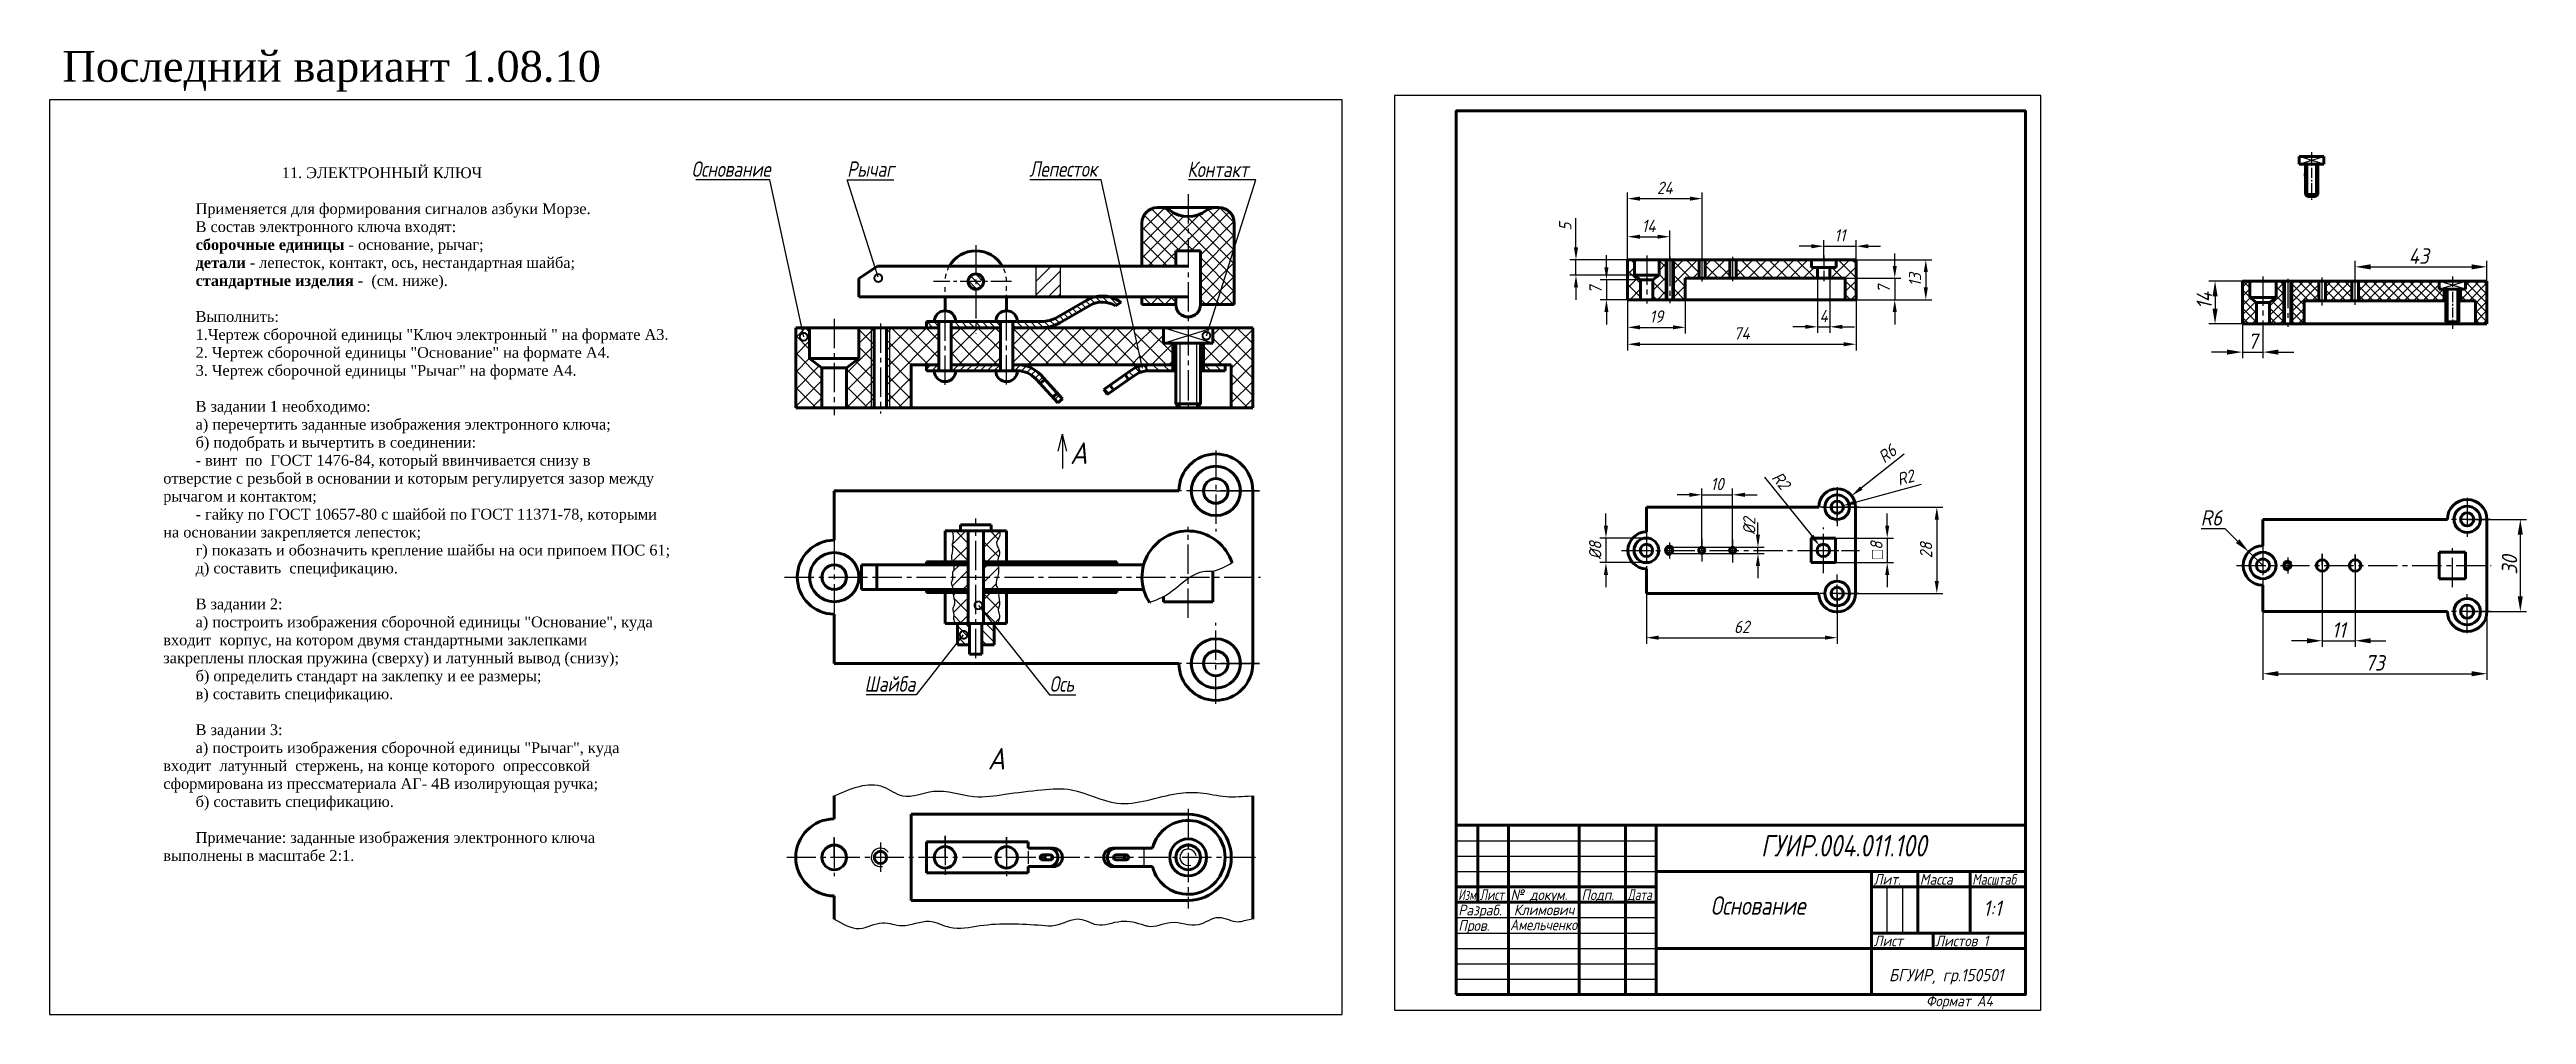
# Model space of a CAD drawing. Header units: millimetres. Extents: x -437 to 368, y -1 to 312.
import ezdxf
from ezdxf.enums import TextEntityAlignment as Align

# ---------------------------------------------------------------- set-up
doc = ezdxf.new("R2010")
doc.units = ezdxf.units.MM
doc.header["$LTSCALE"] = 0.5
for name, pattern in [('CENTER2', [28.575, 19.05, -3.175, 3.175, -3.175]), ('HIDDEN', [1.1, 0.6, -0.5]), ('осевая2', [28.575, 19.05, -3.175, 3.175, -3.175])]:
    doc.linetypes.add(name, pattern=pattern)
doc.layers.get('Defpoints').update_dxf_attribs({"color": 5})
doc.styles.get("Standard").update_dxf_attribs({"font": 'isocpeui.ttf', "width": 0.9})
doc.styles.add('стиль1', font='times.ttf')
doc.dimstyles.new('ESKD_standart', dxfattribs={"dimtxt": 5, "dimasz": 5, "dimexe": 2, "dimexo": 0, "dimgap": 1, "dimtad": 1, "dimtoh": 1, "dimdec": 0, "dimzin": 1, "dimdsep": 46, "dimtxsty": 'Standard', "dimcen": 3, "dimdle": 1.25, "dimadec": 0, "dimazin": 0, "dimtfac": 1, "dimtdec": 0, "dimtmove": 0, "dimatfit": 3, "dimldrblk": 'DOT', "dimfxl": 1, "dimtvp": 1.5, "dimtolj": 1, "dimtzin": 1, "dimarcsym": 0})
doc.dimstyles.get("Standard").update_dxf_attribs({"dimtxt": 5, "dimasz": 5, "dimexe": 2, "dimexo": 0, "dimgap": 1.5, "dimtad": 1, "dimdec": 0, "dimzin": 0, "dimtxsty": 'Standard', "dimcen": 5, "dimadec": 0, "dimazin": 0, "dimtfac": 1, "dimtdec": 0, "dimtofl": 0, "dimtmove": 0, "dimatfit": 3, "dimldrblk": 'DOTSMALL', "dimfxl": 1, "dimtolj": 1, "dimtzin": 0, "dimarcsym": 0})

msp = doc.modelspace()

# ---------------------------------------------------------------- texts
at = {"color": 1, "lineweight": -3, "style": 'стиль1'}
msp.add_text('Последний вариант 1.08.10', height=10, dxfattribs=at).set_placement((-432.96, 301.45))
at = {"lineweight": -3, "width": 0.8}
for s, p in [('Основание', (-228.48, 270.58)), ('Рычаг', (-177.93, 270.58)), ('Лепесток', (-118.72, 270.63)), ('Контакт', (-67.36, 270.5)), ('Шайба', (-172.25, 103.39)), ('Ось', (-112.13, 103.38))]:
    msp.add_text(s, height=5, dxfattribs=at).set_placement(p)
at = {"color": 7, "lineweight": -3, "width": 0.9}
for s, p in [('А', (-105.49, 177.34)), ('A', (-132.23, 78.1))]:
    msp.add_text(s, height=7, dxfattribs=at).set_placement(p)
for s, height, width, p in [('ГУИР.004.011.100', 7, 0.8, (119.04, 49.86)), ('Климович', 3.5, 0.9, (38.74, 30.8)), ('Основание', 6, 0.8, (102.68, 30.92)), ('1:1', 5, 0.9, (191.26, 30.56)), ('БГУИР, гр.150501', 4, 0.9, (160.65, 9.34))]:
    msp.add_text(s, height=height, dxfattribs=dict(width=width)).set_placement(p)
at = {"color": 7, "linetype": 'Continuous', "lineweight": -3}
for s, width, p in [('Лит.', 0.9, (155.67, 40.7)), ('Масса', 0.9, (170.67, 40.7)), ('Масштаб', 0.8, (187.67, 40.7)), ('Изм.', 0.7, (20.67, 35.7)), ('Разраб.', 0.9, (20.67, 30.7)), ('Лист', 0.75, (27.67, 35.7)), ('№ докум.', 0.9, (37.67, 35.7)), ('Подп.', 0.9, (60.67, 35.7)), ('Дата', 0.75, (75.67, 35.7)), ('Пров.', 0.9, (20.67, 25.7)), ('Лист', 0.9, (155.67, 20.7)), ('Листов 1', 0.9, (175.67, 20.7))]:
    msp.add_text(s, height=3.5, dxfattribs=dict(at, width=width)).set_placement(p)
at = {"width": 0.820193}
msp.add_text('Амельченко', height=3.5, dxfattribs=at).set_placement((37.51, 25.92), (59.28, 25.92), align=Align.FIT)
at = {"color": 7, "linetype": 'Continuous', "lineweight": 70, "width": 0.9}
msp.add_text('Формат А4', height=3.5, dxfattribs=at).set_placement((172.66, 1.2))
at = {"color": 7, "insert": (-403.63, 279.48), "char_height": 3.5, "width": 164.6695, "attachment_point": 1, "style": 'стиль1'}
msp.add_mtext('{\\fTimes New Roman|b0|i0|c204|p18;^I^I^I^I\\P^I^I^I11. ЭЛЕКТРОННЫЙ КЛЮЧ\\P\\P^IПрименяется для формирования сигналов азбуки Морзе.\\P^IВ состав электронного ключа входят:\\P^I\\fTimes New Roman|b1|i0|c204|p18;сборочные единицы\\fTimes New Roman|b0|i0|c204|p18; - основание, рычаг;\\P^I\\fTimes New Roman|b1|i0|c204|p18;детали\\fTimes New Roman|b0|i0|c204|p18; - лепесток, контакт, ось, нестандартная шайба;\\P^I\\fTimes New Roman|b1|i0|c204|p18;стандартные изделия \\fTimes New Roman|b0|i0|c204|p18;-  (см. ниже).\\P\\P^IВыполнить:\\P\\pi-3.5,l3.5;^I1.Чертеж сборочной единицы "Ключ электронный " на формате А3.\\P\\pi0,l0;^I2. Чертеж сборочной единицы "Основание" на формате А4.\\P^I3. Чертеж сборочной единицы "Рычаг" на формате А4.\\P\\P^IВ задании 1 необходимо:\\P^Iа) перечертить заданные изображения электронного ключа;\\P^Iб) подобрать и вычертить в соединении:\\P\\pi-3.5,l3.5;^I\\fTimes New Roman|b0|i0|c204|p32;-\\fTimes New Roman|b0|i0|c204|p18; винт  по  ГОСТ 1476-84, который ввинчивается снизу в отверстие с резьбой в основании и которым регулируется зазор между рычагом и контактом;\\P\\fTimes New Roman|b0|i0|c204|p32;^I-\\fTimes New Roman|b0|i0|c204|p18; гайку по ГОСТ 10657-80 с шайбой по ГОСТ 11371-78, которыми на основании закрепляется лепесток;\\P^Iг) показать и обозначить крепление шайбы на оси припоем ПОС 61;\\P\\pi0,l0;^Iд) составить  спецификацию.\\P\\P^IВ задании 2:\\P\\pi-3.5,l3.5;^Iа) построить изображения сборочной единицы "Основание", куда  входит  корпус, на котором двумя стандартными заклепками закреплены плоская пружина (сверху) и латунный вывод (снизу);\\P\\pi0,l0;^Iб) определить стандарт на заклепку и ее размеры;\\P^Iв) составить спецификацию.\\P\\P^IВ задании 3:\\P\\pi-3.5,l3.5;^Iа) построить изображения сборочной единицы "Рычаг", куда  входит  латунный  стержень, на конце которого  опрессовкой сформирована из прессматериала АГ- 4В изолирующая ручка;\\P\\pi0,l0;^Iб) составить спецификацию.\\P^I\\P\\pi-3.5,l3.5;^IПримечание: заданные изображения электронного ключа  выполнены в масштабе 2:1.\\P\\pi0,l0;^I^I^I}', dxfattribs=at)
at = {"lineweight": -3, "insert": (113.23, 154.39), "char_height": 4, "attachment_point": 1, "rotation": 90}
msp.add_mtext_dynamic_manual_height_columns('%%C2', width=9.1663, gutter_width=20, heights=[0], dxfattribs=at)

# ---------------------------------------------------------------- blocks, each defined once
blk = doc.blocks.new('_DotSmall')
at = {"color": 0, "linetype": 'ByBlock', "const_width": 0.5}
blk.add_lwpolyline([(-0.0625, 0, 1), (0.0625, 0, 1)], format="xyb", close=True, dxfattribs=at)
blk = doc.blocks.new('*D5')
at = {"color": 0, "lineweight": -2, "transparency": 16777216}
for p, q in [((262.07, 156.33), (269.73, 156.33)), ((269.73, 156.33), (273.94, 152.28)), ((282.17, 144.36), (277.54, 148.81))]:
    blk.add_line(p, q, dxfattribs=at)
at = {"color": 0, "transparency": 16777216}
blk.add_solid([(274.51, 152.88), (273.36, 151.68), (277.54, 148.81)], dxfattribs=at)
at = {"layer": 'Defpoints', "color": 0, "transparency": 16777216}
for p in [(277.54, 148.81), (282.17, 144.36)]:
    blk.add_point(p, dxfattribs=at)
at = {"color": 0, "transparency": 16777216, "insert": (265.4, 159.83), "char_height": 5, "attachment_point": 5}
blk.add_mtext('\\A1;R6', dxfattribs=at)
blk = doc.blocks.new('_Dot')
at = {"color": 0, "lineweight": -2}
blk.add_line((-0.5, 0), (-1, 0), dxfattribs=at)
at = {"color": 0, "const_width": 0.5}
blk.add_lwpolyline([(-0.25, 0, 1), (0.25, 0, 1)], format="xyb", close=True, dxfattribs=at)
blk = doc.blocks.new('*D6')
at = {"color": 0, "lineweight": -2, "transparency": 16777216}
for p, q in [((282.17, 129.37), (282.17, 107.21)), ((354.96, 129.37), (354.96, 107.21)), ((287.17, 109.21), (349.96, 109.21))]:
    blk.add_line(p, q, dxfattribs=at)
at = {"color": 0, "transparency": 16777216}
for points in [[(287.17, 110.04), (287.17, 108.38), (282.17, 109.21)], [(349.96, 110.04), (349.96, 108.38), (354.96, 109.21)]]:
    blk.add_solid(points, dxfattribs=at)
at = {"layer": 'Defpoints', "color": 0, "transparency": 16777216}
for p in [(282.17, 129.37), (354.96, 129.37), (354.96, 109.21)]:
    blk.add_point(p, dxfattribs=at)
at = {"color": 0, "transparency": 16777216, "insert": (318.49, 112.74), "char_height": 5, "attachment_point": 5}
blk.add_mtext('\\A1;73', dxfattribs=at)
blk = doc.blocks.new('*D7')
at = {"color": 0, "lineweight": -2, "transparency": 16777216}
for p, q in [((275.48, 222.81), (275.48, 211.66)), ((282.17, 222.81), (282.17, 211.66)), ((270.48, 213.66), (265.48, 213.66)), ((275.48, 213.66), (282.17, 213.66)), ((287.17, 213.66), (292.17, 213.66))]:
    blk.add_line(p, q, dxfattribs=at)
at = {"color": 0, "transparency": 16777216}
for points in [[(270.48, 214.49), (270.48, 212.83), (275.48, 213.66)], [(287.17, 214.49), (287.17, 212.83), (282.17, 213.66)]]:
    blk.add_solid(points, dxfattribs=at)
at = {"layer": 'Defpoints', "color": 0, "transparency": 16777216}
for p in [(275.48, 222.81), (282.17, 222.81), (282.17, 213.66)]:
    blk.add_point(p, dxfattribs=at)
at = {"color": 0, "transparency": 16777216, "insert": (278.82, 217.19), "char_height": 5, "attachment_point": 5}
blk.add_mtext('\\A1;7', dxfattribs=at)
blk = doc.blocks.new('*D8')
at = {"color": 0, "lineweight": -2, "transparency": 16777216}
for p, q in [((275.48, 236.72), (264.6, 236.72)), ((266.6, 231.72), (266.6, 227.81)), ((275.48, 222.81), (264.6, 222.81))]:
    blk.add_line(p, q, dxfattribs=at)
at = {"color": 0, "transparency": 16777216}
for points in [[(265.77, 231.72), (267.44, 231.72), (266.6, 236.72)], [(265.77, 227.81), (267.44, 227.81), (266.6, 222.81)]]:
    blk.add_solid(points, dxfattribs=at)
at = {"layer": 'Defpoints', "color": 0, "transparency": 16777216}
for p in [(275.48, 236.72), (266.6, 222.81), (275.48, 222.81)]:
    blk.add_point(p, dxfattribs=at)
at = {"color": 0, "transparency": 16777216, "insert": (263.1, 230.4), "char_height": 5, "attachment_point": 5, "rotation": 90}
blk.add_mtext('\\A1;14', dxfattribs=at)
blk = doc.blocks.new('*D9')
at = {"color": 0, "lineweight": -2, "transparency": 16777216}
for p, q in [((312.14, 236.72), (312.14, 243.34)), ((354.96, 236.72), (354.96, 243.34)), ((317.14, 241.34), (349.96, 241.34))]:
    blk.add_line(p, q, dxfattribs=at)
at = {"color": 0, "transparency": 16777216}
for points in [[(317.14, 242.17), (317.14, 240.51), (312.14, 241.34)], [(349.96, 242.17), (349.96, 240.51), (354.96, 241.34)]]:
    blk.add_solid(points, dxfattribs=at)
at = {"layer": 'Defpoints', "color": 0, "transparency": 16777216}
for p in [(312.14, 236.72), (354.96, 241.34), (354.96, 236.72)]:
    blk.add_point(p, dxfattribs=at)
at = {"color": 0, "transparency": 16777216, "insert": (332.78, 244.84), "char_height": 5, "attachment_point": 5}
blk.add_mtext('\\A1;43', dxfattribs=at)
blk = doc.blocks.new('*D10')
at = {"color": 0, "lineweight": -2, "transparency": 16777216}
for p, q in [((348.54, 159.35), (367.8, 159.35)), ((365.8, 154.35), (365.8, 134.37)), ((348.54, 129.37), (367.8, 129.37))]:
    blk.add_line(p, q, dxfattribs=at)
at = {"color": 0, "transparency": 16777216}
for points in [[(364.96, 154.35), (366.63, 154.35), (365.8, 159.35)], [(364.96, 134.37), (366.63, 134.37), (365.8, 129.37)]]:
    blk.add_solid(points, dxfattribs=at)
at = {"layer": 'Defpoints', "color": 0, "transparency": 16777216}
for p in [(348.54, 159.35), (348.54, 129.37), (365.8, 129.37)]:
    blk.add_point(p, dxfattribs=at)
at = {"color": 0, "transparency": 16777216, "insert": (362.3, 144.54), "char_height": 5, "attachment_point": 5, "rotation": 90}
blk.add_mtext('\\A1;30', dxfattribs=at)
blk = doc.blocks.new('*D11')
at = {"color": 0, "lineweight": -2, "transparency": 16777216}
for p, q in [((301.44, 144.36), (301.44, 117.92)), ((312.14, 144.36), (312.14, 117.92)), ((296.44, 119.92), (291.44, 119.92)), ((301.44, 119.92), (312.14, 119.92)), ((317.14, 119.92), (322.14, 119.92))]:
    blk.add_line(p, q, dxfattribs=at)
at = {"color": 0, "transparency": 16777216}
for points in [[(296.44, 120.75), (296.44, 119.08), (301.44, 119.92)], [(317.14, 120.75), (317.14, 119.08), (312.14, 119.92)]]:
    blk.add_solid(points, dxfattribs=at)
at = {"layer": 'Defpoints', "color": 0, "transparency": 16777216}
for p in [(301.44, 144.36), (312.14, 144.36), (312.14, 119.92)]:
    blk.add_point(p, dxfattribs=at)
at = {"color": 0, "transparency": 16777216, "insert": (306.79, 123.42), "char_height": 5, "attachment_point": 5}
blk.add_mtext('\\A1;11', dxfattribs=at)
blk = doc.blocks.new('*D13')
at = {"color": 0, "lineweight": -2, "transparency": 16777216}
for p, q in [((149.81, 163.28), (178.18, 163.28)), ((176.18, 159.28), (176.18, 139.28)), ((149.81, 135.28), (178.18, 135.28))]:
    blk.add_line(p, q, dxfattribs=at)
at = {"color": 0, "lineweight": -3, "transparency": 16777216}
for points in [[(175.52, 159.28), (176.85, 159.28), (176.18, 163.28)], [(175.52, 139.28), (176.85, 139.28), (176.18, 135.28)]]:
    blk.add_solid(points, dxfattribs=at)
at = {"layer": 'Defpoints', "color": 0, "lineweight": -3, "transparency": 16777216}
for p in [(149.81, 163.28), (149.81, 135.28), (176.18, 135.28)]:
    blk.add_point(p, dxfattribs=at)
at = {"color": 0, "lineweight": -3, "transparency": 16777216, "insert": (172.68, 149.28), "char_height": 4, "attachment_point": 5, "rotation": 90}
blk.add_mtext('\\A1;28', dxfattribs=at)
blk = doc.blocks.new('*D14')
at = {"color": 0, "lineweight": -2, "transparency": 16777216}
for p, q in [((99.81, 149.28), (99.81, 169.32)), ((109.81, 149.28), (109.81, 169.32)), ((95.81, 167.32), (91.81, 167.32)), ((99.81, 167.32), (109.81, 167.32)), ((113.81, 167.32), (117.81, 167.32))]:
    blk.add_line(p, q, dxfattribs=at)
at = {"color": 0, "lineweight": -3, "transparency": 16777216}
for points in [[(95.81, 167.99), (95.81, 166.65), (99.81, 167.32)], [(113.81, 167.99), (113.81, 166.65), (109.81, 167.32)]]:
    blk.add_solid(points, dxfattribs=at)
at = {"layer": 'Defpoints', "color": 0, "lineweight": -3, "transparency": 16777216}
for p in [(109.81, 167.32), (99.81, 149.28), (109.81, 149.28)]:
    blk.add_point(p, dxfattribs=at)
at = {"color": 0, "lineweight": -3, "transparency": 16777216, "insert": (104.81, 170.82), "char_height": 4, "attachment_point": 5}
blk.add_mtext('\\A1;10', dxfattribs=at)
blk = doc.blocks.new('*D15')
at = {"color": 0, "lineweight": -2, "transparency": 16777216}
for p, q in [((81.81, 135.28), (81.81, 118.92)), ((143.81, 135.28), (143.81, 118.92)), ((85.81, 120.92), (139.81, 120.92))]:
    blk.add_line(p, q, dxfattribs=at)
at = {"color": 0, "lineweight": -3, "transparency": 16777216}
for points in [[(85.81, 121.59), (85.81, 120.26), (81.81, 120.92)], [(139.81, 121.59), (139.81, 120.26), (143.81, 120.92)]]:
    blk.add_solid(points, dxfattribs=at)
at = {"layer": 'Defpoints', "color": 0, "lineweight": -3, "transparency": 16777216}
for p in [(81.81, 135.28), (143.81, 135.28), (143.81, 120.92)]:
    blk.add_point(p, dxfattribs=at)
at = {"color": 0, "lineweight": -3, "transparency": 16777216, "insert": (112.81, 124.42), "char_height": 4, "attachment_point": 5}
blk.add_mtext('\\A1;62', dxfattribs=at)
blk = doc.blocks.new('*D16')
at = {"color": 0, "lineweight": -2, "transparency": 16777216}
for p, q in [((75.68, 230.65), (75.68, 214.21)), ((149.93, 230.65), (149.93, 214.21)), ((79.68, 216.21), (145.93, 216.21))]:
    blk.add_line(p, q, dxfattribs=at)
at = {"color": 0, "lineweight": -3, "transparency": 16777216}
for points in [[(79.68, 216.88), (79.68, 215.55), (75.68, 216.21)], [(145.93, 216.88), (145.93, 215.55), (149.93, 216.21)]]:
    blk.add_solid(points, dxfattribs=at)
at = {"layer": 'Defpoints', "color": 0, "lineweight": -3, "transparency": 16777216}
for p in [(75.68, 230.65), (149.93, 230.65), (149.93, 216.21)]:
    blk.add_point(p, dxfattribs=at)
at = {"color": 0, "lineweight": -3, "transparency": 16777216, "insert": (112.81, 219.74), "char_height": 4, "width": 3.4364, "attachment_point": 5}
blk.add_mtext('\\A1;74', dxfattribs=at)
blk = doc.blocks.new('*D18')
at = {"color": 0, "lineweight": -2, "transparency": 16777216}
for p, q in [((139.43, 243.65), (139.43, 250.05)), ((149.93, 243.65), (149.93, 250.05)), ((135.43, 248.05), (131.43, 248.05)), ((139.43, 248.05), (149.93, 248.05)), ((153.93, 248.05), (157.93, 248.05))]:
    blk.add_line(p, q, dxfattribs=at)
at = {"color": 0, "lineweight": -3, "transparency": 16777216}
for points in [[(135.43, 248.71), (135.43, 247.38), (139.43, 248.05)], [(153.93, 248.71), (153.93, 247.38), (149.93, 248.05)]]:
    blk.add_solid(points, dxfattribs=at)
at = {"layer": 'Defpoints', "color": 0, "lineweight": -3, "transparency": 16777216}
for p in [(139.43, 243.65), (149.93, 248.05), (149.93, 243.65)]:
    blk.add_point(p, dxfattribs=at)
at = {"color": 0, "lineweight": -3, "transparency": 16777216, "insert": (144.68, 251.55), "char_height": 4, "attachment_point": 5}
blk.add_mtext('\\A1;11', dxfattribs=at)
blk = doc.blocks.new('*D19')
at = {"color": 0, "lineweight": -2, "transparency": 16777216}
for p, q in [((68.67, 157.28), (68.67, 161.28)), ((81.81, 153.28), (66.67, 153.28)), ((68.67, 153.28), (68.67, 145.28)), ((81.81, 145.28), (66.67, 145.28)), ((68.67, 141.28), (68.67, 137.28))]:
    blk.add_line(p, q, dxfattribs=at)
at = {"color": 0, "lineweight": -3, "transparency": 16777216}
for points in [[(68, 157.28), (69.33, 157.28), (68.67, 153.28)], [(68, 141.28), (69.33, 141.28), (68.67, 145.28)]]:
    blk.add_solid(points, dxfattribs=at)
at = {"layer": 'Defpoints', "color": 0, "lineweight": -3, "transparency": 16777216}
for p in [(81.81, 153.28), (68.67, 145.28), (81.81, 145.28)]:
    blk.add_point(p, dxfattribs=at)
at = {"color": 0, "lineweight": -3, "transparency": 16777216, "insert": (65.17, 149.28), "char_height": 4, "attachment_point": 5, "rotation": 90}
blk.add_mtext('\\A1;%%C8', dxfattribs=at)
blk = doc.blocks.new('*D20')
at = {"color": 0, "lineweight": -2, "transparency": 16777216}
for p, q in [((165.53, 180.52), (151.64, 169.49)), ((138.81, 163.28), (148.81, 163.28)), ((143.81, 158.28), (143.81, 168.28))]:
    blk.add_line(p, q, dxfattribs=at)
at = {"color": 0, "lineweight": -3, "transparency": 16777216}
blk.add_solid([(151.23, 170.02), (152.06, 168.97), (148.51, 167.01)], dxfattribs=at)
at = {"layer": 'Defpoints', "color": 0, "lineweight": -3, "transparency": 16777216}
for p in [(143.81, 163.28), (148.51, 167.01)]:
    blk.add_point(p, dxfattribs=at)
at = {"color": 0, "lineweight": -3, "transparency": 16777216, "insert": (160.1, 180.67), "char_height": 4, "attachment_point": 5, "rotation": 38.43573}
blk.add_mtext('\\A1;R6', dxfattribs=at)
blk = doc.blocks.new('*D21')
at = {"color": 0, "lineweight": -2, "transparency": 16777216}
for p, q in [((160.07, 157.28), (160.07, 161.28)), ((143.31, 153.28), (162.07, 153.28)), ((160.07, 153.28), (160.07, 145.28)), ((143.31, 145.28), (162.07, 145.28)), ((160.07, 141.28), (160.07, 137.28))]:
    blk.add_line(p, q, dxfattribs=at)
at = {"color": 0, "lineweight": -3, "transparency": 16777216}
for points in [[(159.4, 157.28), (160.73, 157.28), (160.07, 153.28)], [(159.4, 141.28), (160.73, 141.28), (160.07, 145.28)]]:
    blk.add_solid(points, dxfattribs=at)
at = {"layer": 'Defpoints', "color": 0, "lineweight": -3, "transparency": 16777216}
for p in [(143.31, 153.28), (143.31, 145.28), (160.07, 145.28)]:
    blk.add_point(p, dxfattribs=at)
at = {"color": 0, "lineweight": -3, "transparency": 16777216, "insert": (156.57, 149.28), "char_height": 4, "attachment_point": 5, "rotation": 90}
blk.add_mtext('\\A1;{\\fArial|b0|i1|c204|p34;□}8', dxfattribs=at)
blk = doc.blocks.new('*D22')
at = {"color": 0, "lineweight": -2, "transparency": 16777216}
for p, q in [((75.68, 230.65), (75.68, 219.7)), ((94.43, 230.65), (94.43, 219.7)), ((79.68, 221.7), (90.43, 221.7))]:
    blk.add_line(p, q, dxfattribs=at)
at = {"color": 0, "lineweight": -3, "transparency": 16777216}
for points in [[(79.68, 222.37), (79.68, 221.04), (75.68, 221.7)], [(90.43, 222.37), (90.43, 221.04), (94.43, 221.7)]]:
    blk.add_solid(points, dxfattribs=at)
at = {"layer": 'Defpoints', "color": 0, "lineweight": -3, "transparency": 16777216}
for p in [(75.68, 230.65), (94.43, 230.65), (94.43, 221.7)]:
    blk.add_point(p, dxfattribs=at)
at = {"color": 0, "lineweight": -3, "transparency": 16777216, "insert": (85.06, 225.2), "char_height": 4, "attachment_point": 5}
blk.add_mtext('\\A1;19', dxfattribs=at)
blk = doc.blocks.new('*D23')
at = {"color": 0, "lineweight": -2, "transparency": 16777216}
for p, q in [((149.93, 243.65), (174.61, 243.65)), ((172.61, 239.65), (172.61, 234.65)), ((149.93, 230.65), (174.61, 230.65))]:
    blk.add_line(p, q, dxfattribs=at)
at = {"color": 0, "lineweight": -3, "transparency": 16777216}
for points in [[(171.94, 239.65), (173.27, 239.65), (172.61, 243.65)], [(171.94, 234.65), (173.27, 234.65), (172.61, 230.65)]]:
    blk.add_solid(points, dxfattribs=at)
at = {"layer": 'Defpoints', "color": 0, "lineweight": -3, "transparency": 16777216}
for p in [(149.93, 243.65), (149.93, 230.65), (172.61, 230.65)]:
    blk.add_point(p, dxfattribs=at)
at = {"color": 0, "lineweight": -3, "transparency": 16777216, "insert": (169.11, 237.15), "char_height": 4, "attachment_point": 5, "rotation": 90}
blk.add_mtext('\\A1;13', dxfattribs=at)
blk = doc.blocks.new('*D24')
at = {"color": 0, "lineweight": -2, "transparency": 16777216}
for p, q in [((171.06, 170.65), (149.6, 164.84)), ((138.81, 163.28), (148.81, 163.28)), ((143.81, 158.28), (143.81, 168.28))]:
    blk.add_line(p, q, dxfattribs=at)
at = {"color": 0, "lineweight": -3, "transparency": 16777216}
blk.add_solid([(149.43, 165.49), (149.77, 164.2), (145.74, 163.8)], dxfattribs=at)
at = {"layer": 'Defpoints', "color": 0, "lineweight": -3, "transparency": 16777216}
for p in [(143.81, 163.28), (145.74, 163.8)]:
    blk.add_point(p, dxfattribs=at)
at = {"color": 0, "lineweight": -3, "transparency": 16777216, "insert": (166.02, 172.91), "char_height": 4, "attachment_point": 5, "rotation": 15.13869}
blk.add_mtext('\\A1;R2', dxfattribs=at)
blk = doc.blocks.new('*D25')
at = {"color": 0, "lineweight": -2, "transparency": 16777216}
for p, q in [((118.07, 154.35), (118.07, 158.35)), ((89.31, 150.35), (120.07, 150.35)), ((89.31, 148.21), (120.07, 148.21)), ((118.07, 148.21), (118.07, 150.35)), ((118.07, 144.21), (118.07, 140.21))]:
    blk.add_line(p, q, dxfattribs=at)
at = {"color": 0, "lineweight": -3, "transparency": 16777216}
for points in [[(117.4, 154.35), (118.73, 154.35), (118.07, 150.35)], [(117.4, 144.21), (118.73, 144.21), (118.07, 148.21)]]:
    blk.add_solid(points, dxfattribs=at)
at = {"layer": 'Defpoints', "color": 0, "lineweight": -3, "transparency": 16777216}
for p in [(89.31, 150.35), (89.31, 148.21), (118.07, 150.35)]:
    blk.add_point(p, dxfattribs=at)
blk = doc.blocks.new('*D26')
at = {"color": 0, "lineweight": -2, "transparency": 16777216}
for p, q in [((120.16, 173.03), (135.54, 153.95)), ((139.31, 144.28), (139.31, 154.28)), ((134.31, 149.28), (144.31, 149.28))]:
    blk.add_line(p, q, dxfattribs=at)
at = {"color": 0, "lineweight": -3, "transparency": 16777216}
blk.add_solid([(136.06, 154.37), (135.02, 153.53), (138.05, 150.83)], dxfattribs=at)
at = {"layer": 'Defpoints', "color": 0, "lineweight": -3, "transparency": 16777216}
for p in [(138.05, 150.83), (139.31, 149.28)]:
    blk.add_point(p, dxfattribs=at)
at = {"color": 0, "lineweight": -3, "transparency": 16777216, "insert": (125.56, 171.91), "char_height": 4, "attachment_point": 5, "rotation": 308.87814}
blk.add_mtext('\\A1;R2', dxfattribs=at)
blk = doc.blocks.new('*D27')
at = {"color": 0, "lineweight": -2, "transparency": 16777216}
for p, q in [((137.43, 237.65), (137.43, 219.87)), ((141.43, 237.65), (141.43, 219.87)), ((133.43, 221.87), (129.43, 221.87)), ((137.43, 221.87), (141.43, 221.87)), ((145.43, 221.87), (149.43, 221.87))]:
    blk.add_line(p, q, dxfattribs=at)
at = {"color": 0, "lineweight": -3, "transparency": 16777216}
for points in [[(133.43, 222.54), (133.43, 221.2), (137.43, 221.87)], [(145.43, 222.54), (145.43, 221.2), (141.43, 221.87)]]:
    blk.add_solid(points, dxfattribs=at)
at = {"layer": 'Defpoints', "color": 0, "lineweight": -3, "transparency": 16777216}
for p in [(137.43, 237.65), (141.43, 237.65), (141.43, 221.87)]:
    blk.add_point(p, dxfattribs=at)
at = {"color": 0, "lineweight": -3, "transparency": 16777216, "insert": (139.43, 225.37), "char_height": 4, "attachment_point": 5}
blk.add_mtext('\\A1;4', dxfattribs=at)
blk = doc.blocks.new('*D28')
at = {"color": 0, "lineweight": -2, "transparency": 16777216}
for p, q in [((162.52, 241.65), (162.52, 245.65)), ((146.43, 237.65), (164.52, 237.65)), ((162.52, 237.65), (162.52, 230.65)), ((146.43, 230.65), (164.52, 230.65)), ((162.52, 226.65), (162.52, 222.65))]:
    blk.add_line(p, q, dxfattribs=at)
at = {"color": 0, "lineweight": -3, "transparency": 16777216}
for points in [[(161.85, 241.65), (163.18, 241.65), (162.52, 237.65)], [(161.85, 226.65), (163.18, 226.65), (162.52, 230.65)]]:
    blk.add_solid(points, dxfattribs=at)
at = {"layer": 'Defpoints', "color": 0, "lineweight": -3, "transparency": 16777216}
for p in [(146.43, 237.65), (146.43, 230.65), (162.52, 230.65)]:
    blk.add_point(p, dxfattribs=at)
at = {"color": 0, "lineweight": -3, "transparency": 16777216, "insert": (158.99, 234.15), "char_height": 4, "attachment_point": 5, "rotation": 90}
blk.add_mtext('\\A1;7', dxfattribs=at)
blk = doc.blocks.new('*D29')
at = {"color": 0, "lineweight": -2, "transparency": 16777216}
for p, q in [((58.93, 247.65), (58.93, 257.18)), ((77.93, 243.65), (56.93, 243.65)), ((58.93, 238.65), (58.93, 243.65)), ((77.93, 238.65), (56.93, 238.65)), ((58.93, 234.65), (58.93, 230.65))]:
    blk.add_line(p, q, dxfattribs=at)
at = {"color": 0, "lineweight": -3, "transparency": 16777216}
for points in [[(58.26, 247.65), (59.6, 247.65), (58.93, 243.65)], [(58.26, 234.65), (59.6, 234.65), (58.93, 238.65)]]:
    blk.add_solid(points, dxfattribs=at)
at = {"layer": 'Defpoints', "color": 0, "lineweight": -3, "transparency": 16777216}
for p in [(58.93, 243.65), (77.93, 243.65), (77.93, 238.65)]:
    blk.add_point(p, dxfattribs=at)
at = {"color": 0, "lineweight": -3, "transparency": 16777216, "insert": (55.43, 254.42), "char_height": 4, "attachment_point": 5, "rotation": 90}
blk.add_mtext('\\A1;5', dxfattribs=at)
blk = doc.blocks.new('*D30')
at = {"color": 0, "lineweight": -2, "transparency": 16777216}
for p, q in [((68.83, 241.15), (68.83, 245.15)), ((79.93, 237.15), (66.83, 237.15)), ((68.83, 237.15), (68.83, 230.65)), ((79.93, 230.65), (66.83, 230.65)), ((68.83, 226.65), (68.83, 222.65))]:
    blk.add_line(p, q, dxfattribs=at)
at = {"color": 0, "lineweight": -3, "transparency": 16777216}
for points in [[(68.16, 241.15), (69.49, 241.15), (68.83, 237.15)], [(68.16, 226.65), (69.49, 226.65), (68.83, 230.65)]]:
    blk.add_solid(points, dxfattribs=at)
at = {"layer": 'Defpoints', "color": 0, "lineweight": -3, "transparency": 16777216}
for p in [(79.93, 237.15), (68.83, 230.65), (79.93, 230.65)]:
    blk.add_point(p, dxfattribs=at)
at = {"color": 0, "lineweight": -3, "transparency": 16777216, "insert": (65.3, 233.9), "char_height": 4, "attachment_point": 5, "rotation": 90}
blk.add_mtext('\\A1;7', dxfattribs=at)
blk = doc.blocks.new('*D31')
at = {"color": 0, "lineweight": -2, "transparency": 16777216}
for p, q in [((75.68, 243.65), (75.68, 265.49)), ((79.68, 263.49), (95.93, 263.49)), ((99.93, 243.65), (99.93, 265.49))]:
    blk.add_line(p, q, dxfattribs=at)
at = {"color": 0, "lineweight": -3, "transparency": 16777216}
for points in [[(79.68, 264.15), (79.68, 262.82), (75.68, 263.49)], [(95.93, 264.15), (95.93, 262.82), (99.93, 263.49)]]:
    blk.add_solid(points, dxfattribs=at)
at = {"layer": 'Defpoints', "color": 0, "lineweight": -3, "transparency": 16777216}
for p in [(99.93, 263.49), (75.68, 243.65), (99.93, 243.65)]:
    blk.add_point(p, dxfattribs=at)
at = {"color": 0, "lineweight": -3, "transparency": 16777216, "insert": (87.81, 266.99), "char_height": 4, "attachment_point": 5}
blk.add_mtext('\\A1;24', dxfattribs=at)
blk = doc.blocks.new('*D32')
at = {"color": 0, "lineweight": -2, "transparency": 16777216}
for p, q in [((75.68, 243.65), (75.68, 253.13)), ((79.68, 251.13), (85.43, 251.13)), ((89.43, 243.65), (89.43, 253.13))]:
    blk.add_line(p, q, dxfattribs=at)
at = {"color": 0, "lineweight": -3, "transparency": 16777216}
for points in [[(79.68, 251.79), (79.68, 250.46), (75.68, 251.13)], [(85.43, 251.79), (85.43, 250.46), (89.43, 251.13)]]:
    blk.add_solid(points, dxfattribs=at)
at = {"layer": 'Defpoints', "color": 0, "lineweight": -3, "transparency": 16777216}
for p in [(89.43, 251.13), (75.68, 243.65), (89.43, 243.65)]:
    blk.add_point(p, dxfattribs=at)
at = {"color": 0, "lineweight": -3, "transparency": 16777216, "insert": (82.56, 254.63), "char_height": 4, "attachment_point": 5}
blk.add_mtext('\\A1;14', dxfattribs=at)

# ---------------------------------------------------------------- dimensions: what is measured, and where the dimension line sits
at = {"lineweight": -3}
for base, p1, p2, override, picture, middle in [((99.93, 263.49), (75.68, 243.65), (99.93, 243.65), {"dimtxt": 4, "dimasz": 4}, '*D31', (87.81, 266.99)), ((89.43, 251.13), (75.68, 243.65), (89.43, 243.65), {"dimtxt": 4, "dimasz": 4}, '*D32', (82.56, 254.63)), ((149.93323222, 248.04607385), (139.43323222, 243.65174469), (149.93323222, 243.65174469), {"dimtxt": 4, "dimasz": 4, "dimtofl": 1}, '*D18', (144.68323222, 251.54607385)), ((94.43, 221.7), (75.68, 230.65), (94.43, 230.65), {"dimtxt": 4, "dimasz": 4}, '*D22', (85.06, 225.2)), ((109.81, 167.32), (99.81, 149.28), (109.81, 149.28), {"dimtxt": 4, "dimasz": 4, "dimtofl": 1}, '*D14', (104.81, 170.82)), ((143.81, 120.92), (81.81, 135.28), (143.81, 135.28), {"dimtxt": 4, "dimasz": 4}, '*D15', (112.81, 124.42))]:
    dim = msp.add_linear_dim(base=base, p1=p1, p2=p2, dimstyle='Standard', override=override, dxfattribs=at)
    dim.commit()
    dim.dimension.update_dxf_attribs({"geometry": picture, "text_midpoint": middle})
for base, p1, p2, picture, middle in [((58.93, 243.65), (77.93, 238.65), (77.93, 243.65), '*D29', (55.43, 254.42)), ((68.82571542, 230.65347193), (79.93323222, 237.15347193), (79.93323222, 230.65347193), '*D30', (65.29995785, 233.90347193)), ((162.52, 230.65), (146.43, 237.65), (146.43, 230.65), '*D28', (158.99, 234.15))]:
    dim = msp.add_linear_dim(base=base, p1=p1, p2=p2, angle=90, dimstyle='Standard', override={"dimtxt": 4, "dimasz": 4, "dimtofl": 1}, dxfattribs=at)
    dim.commit()
    dim.dimension.update_dxf_attribs({"geometry": picture, "text_midpoint": middle})
for base, p1, p2, picture, middle in [((172.61, 230.65), (149.93, 243.65), (149.93, 230.65), '*D23', (172.61, 237.15)), ((176.18, 135.28), (149.81, 163.28), (149.81, 135.28), '*D13', (176.18, 149.28))]:
    dim = msp.add_linear_dim(base=base, p1=p1, p2=p2, angle=90, dimstyle='Standard', override={"dimtxt": 4, "dimasz": 4}, dxfattribs=at)
    dim.commit()
    dim.dimension.update_dxf_attribs({"geometry": picture, "text_midpoint": middle, "dimtype": 160})
for base, p1, p2, picture, middle in [((354.96, 241.34), (312.14, 236.72), (354.96, 236.72), '*D9', (332.78, 241.34)), ((282.17, 213.66), (275.48, 222.81), (282.17, 222.81), '*D7', (278.82, 213.66)), ((312.14, 119.92), (301.44, 144.36), (312.14, 144.36), '*D11', (306.79, 119.92)), ((354.96, 109.21), (282.17, 129.37), (354.96, 129.37), '*D6', (318.49, 109.21))]:
    dim = msp.add_linear_dim(base=base, p1=p1, p2=p2, dimstyle='ESKD_standart')
    dim.commit()
    dim.dimension.update_dxf_attribs({"geometry": picture, "text_midpoint": middle, "dimtype": 160})
for base, p1, p2, override, picture, middle in [((141.43, 221.87), (137.43, 237.65), (141.43, 237.65), {"dimtxt": 4, "dimasz": 4, "dimtofl": 1}, '*D27', (139.43, 221.87)), ((149.93, 216.21), (75.68, 230.65), (149.93, 230.65), {"dimtxt": 4, "dimasz": 4}, '*D16', (112.81, 216.21))]:
    dim = msp.add_linear_dim(base=base, p1=p1, p2=p2, dimstyle='Standard', override=override, dxfattribs=at)
    dim.commit()
    dim.dimension.update_dxf_attribs({"geometry": picture, "text_midpoint": middle, "dimtype": 160})
for base, p1, p2, picture, middle in [((266.6, 222.81), (275.48, 236.72), (275.48, 222.81), '*D8', (266.6, 230.4)), ((365.8, 129.37), (348.54, 159.35), (348.54, 129.37), '*D10', (365.8, 144.54))]:
    dim = msp.add_linear_dim(base=base, p1=p1, p2=p2, angle=90, dimstyle='ESKD_standart')
    dim.commit()
    dim.dimension.update_dxf_attribs({"geometry": picture, "text_midpoint": middle, "dimtype": 160})
for center, mpoint, override, picture, middle in [((143.81, 163.28), (148.51, 167.01), {"dimtxt": 4, "dimasz": 4}, '*D20', (162.27, 177.93)), ((139.31, 149.28), (138.05, 150.83), {"dimtxt": 4, "dimasz": 4, "dimtmove": 1}, '*D26', (122.83, 169.71)), ((143.81, 163.28), (145.74, 163.8), {"dimtxt": 4, "dimasz": 4}, '*D24', (166.94, 169.54))]:
    dim = msp.add_radius_dim(center=center, mpoint=mpoint, dimstyle='Standard', override=override, dxfattribs=at)
    dim.commit()
    dim.dimension.update_dxf_attribs({"geometry": picture, "text_midpoint": middle, "dimtype": 164})
for base, p1, p2, text, picture, middle in [((68.67, 145.28), (81.81, 153.28), (81.81, 145.28), '%%C<>', '*D19', (68.67, 149.28)), ((160.07, 145.28), (143.31, 153.28), (143.31, 145.28), '{\\fArial|b0|i1|c204|p34;□}<>', '*D21', (160.07, 149.28))]:
    dim = msp.add_linear_dim(base=base, p1=p1, p2=p2, angle=90, text=text, dimstyle='Standard', override={"dimtxt": 4, "dimasz": 4, "dimtofl": 1}, dxfattribs=at)
    dim.commit()
    dim.dimension.update_dxf_attribs({"geometry": picture, "text_midpoint": middle, "dimtype": 160})
dim = msp.add_radius_dim(center=(282.17, 144.36), mpoint=(277.54, 148.81), dimstyle='ESKD_standart')
dim.commit()
dim.dimension.update_dxf_attribs({"geometry": '*D5', "text_midpoint": (265.4, 156.33), "dimtype": 164})
dim = msp.add_linear_dim(base=(118.07, 150.35), p1=(89.31, 148.21), p2=(89.31, 150.35), angle=90, text=' ', dimstyle='Standard', override={"dimtxt": 4, "dimasz": 4, "dimtofl": 1, "dimatfit": 3}, dxfattribs=at)
dim.commit()
dim.dimension.update_dxf_attribs({"geometry": '*D25', "text_midpoint": (118.07, 149.28)})

# ---------------------------------------------------------------- hatches: boundary and pattern name
at = {"lineweight": -3}
h = msp.add_hatch(dxfattribs=at)
h.set_pattern_fill('ANSI37', angle=90, style=0)
h.set_pattern_definition([(135, (-416.0035, -8.937), (-2.245064, -2.245064), []), (225, (-416.0035, -8.937), (2.245064, -2.245064), [])])
h.paths.add_polyline_path([(-71.1, 246.57), (-67.1, 246.58), (-67.1, 257.69, -0.158783), (-72.99, 259.61, 0.158783), (-75.94, 260.57), (-76.52, 260.57), (-77.1, 260.57, 0.414214), (-82.1, 255.57), (-82.1, 241.57), (-71.1, 241.57)])
h.paths.add_polyline_path([(-63.1, 246.59), (-63.1, 229.07), (-57.86, 229.07), (-52.1, 247.16), (-52.1, 255.57, 0.414214), (-57.1, 260.57), (-58.27, 260.57, 0.158783), (-61.21, 259.61, -0.158783), (-67.1, 257.69), (-67.1, 246.58)])
h.paths.add_polyline_path([(-52.1, 247.16), (-57.86, 229.07), (-52.1, 229.07)], flags=17)
h.paths.add_polyline_path([(-71.1, 229.07), (-71.1, 231.57), (-82.1, 231.57), (-82.1, 229.07)])
h = msp.add_hatch(dxfattribs=at)
h.set_pattern_fill('ANSI31', style=0)
h.set_pattern_definition([(45, (-416.0035, -8.937), (-2.245064, 2.245064), [])])
h.paths.add_polyline_path([(-108.6, 241.57), (-116.6, 241.57), (-116.6, 231.57), (-108.6, 231.57)])
h = msp.add_hatch(dxfattribs=at)
h.set_pattern_fill('ANSI37', color=256)
h.set_pattern_definition([(45, (-3e-14, 28.5133), (-2.245064, 2.245064), []), (135, (-3e-14, 28.5133), (-2.245064, -2.245064), [])])
h.paths.add_polyline_path([(137.43, 241.15), (136.93, 241.15), (135.43, 241.15), (135.43, 243.65), (110.93, 243.65), (110.93, 237.65), (133.13, 237.65), (137.43, 237.65)])
h.paths.add_polyline_path([(149.93, 243.65), (143.43, 243.65), (143.43, 241.15), (141.43, 241.15), (141.43, 237.65), (141.93, 237.65), (146.43, 237.65), (146.43, 230.65), (149.93, 230.65)])
h.paths.add_polyline_path([(108.93, 243.65), (100.93, 243.65), (100.93, 237.65), (108.93, 237.65)])
h.paths.add_polyline_path([(98.93, 243.65), (92.43, 243.65), (90.93, 243.65), (90.93, 230.65), (92.43, 230.65), (94.43, 230.65), (94.43, 237.65), (96.93, 237.65), (98.93, 237.65)])
h.paths.add_polyline_path([(87.93, 243.65), (85.93, 243.65), (85.93, 238.65), (83.93, 237.15), (83.93, 230.65), (87.93, 230.65)])
h.paths.add_polyline_path([(79.93, 237.15), (77.93, 238.65), (77.93, 243.65), (75.68, 243.65), (75.68, 230.65), (79.93, 230.65)])
h = msp.add_hatch(dxfattribs=at)
h.set_pattern_fill('ANSI31', scale=0.5, angle=90, style=0)
h.set_pattern_definition([(135, (-425.1026, -8.668), (-1.122532, -1.122532), [])])
h.paths.add_polyline_path([(-136.1, 236.57), (-138.6, 236.57, 0.405163), (-136.1, 234.15)])
h.paths.add_polyline_path([(-136.1, 239.15, 0.414214), (-138.6, 236.65, 0.00775), (-138.6, 236.57), (-136.1, 236.57)])
h.paths.add_polyline_path([(-136.1, 239.15), (-136.1, 236.57), (-133.6, 236.57, 0.00775), (-133.6, 236.65, 0.414214)])
h.paths.add_polyline_path([(-133.6, 236.57), (-136.1, 236.57), (-136.1, 234.15, 0.405163)])
h = msp.add_hatch()
h.set_pattern_fill('ANSI37', color=256, scale=0.669057, angle=90)
h.set_pattern_definition([(135, (201.4457, -31.5411), (-1.502076, -1.502076), []), (225, (201.4457, -31.5411), (1.502076, -1.502076), [])])
h.paths.add_polyline_path([(354.96, 236.72), (348.01, 236.72), (348.01, 234.05), (346.36, 234.05), (346.36, 230.3), (346.4, 230.3), (351.22, 230.3), (351.22, 222.81), (354.96, 222.81)])
h.paths.add_polyline_path([(341.05, 234.05), (339.44, 234.05), (339.44, 236.72), (313.21, 236.72), (313.21, 230.3), (336.98, 230.3), (341.05, 230.3)])
h.paths.add_polyline_path([(311.07, 236.72), (302.51, 236.72), (302.51, 230.3), (311.07, 230.3)])
h.paths.add_polyline_path([(300.37, 236.72), (293.41, 236.72), (291.27, 236.72), (291.27, 222.81), (293.41, 222.81), (295.55, 222.81), (295.55, 230.3), (300.37, 230.3)])
h.paths.add_polyline_path([(289.13, 236.72), (286.45, 236.72), (286.45, 231.37), (284.31, 229.77), (284.31, 222.81), (289.13, 222.81)])
h.paths.add_polyline_path([(280.03, 229.77), (277.89, 231.37), (277.89, 236.72), (275.48, 236.72), (275.48, 222.81), (280.03, 222.81)])
h = msp.add_hatch(dxfattribs=at)
h.set_pattern_fill('ANSI31', scale=0.5, angle=90, style=0)
h.set_pattern_definition([(135, (-416.0035, -8.6182), (-1.122532, -1.122532), [])])
h.paths.add_polyline_path([(-124.1, 223.57), (-124.1, 221.57), (-114.79, 221.57, 0.132205), (-108.77, 223.19), (-99.06, 228.82, -0.280385), (-90.75, 228.65), (-88.9, 229.84), (-89.67, 230.34, 0.077647), (-92.5, 231.57), (-97.6, 231.57, 0.067113), (-100.07, 230.55), (-109.77, 224.92, -0.132205), (-114.79, 223.57)])
h.paths.add_polyline_path([(-128.1, 221.57), (-128.1, 223.57), (-136.1, 223.57), (-136.1, 221.57)])
h.paths.add_polyline_path([(-144.1, 223.57), (-144.1, 221.57), (-136.1, 221.57), (-136.1, 223.57)])
h.paths.add_polyline_path([(-148.1, 221.57), (-148.1, 223.57), (-152.1, 223.57), (-152.1, 221.57)])
h = msp.add_hatch(dxfattribs=at)
h.set_pattern_fill('ANSI37', scale=1.25, angle=90, style=0)
h.set_pattern_definition([(135, (-416.0035, -8.6182), (-2.80633, -2.80633), []), (225, (-416.0035, -8.6182), (2.80633, -2.80633), [])])
h.paths.add_polyline_path([(-84.78, 221.57), (-124.1, 221.57), (-124.1, 209.57), (-82.13, 209.57)])
h.paths.add_polyline_path([(-46.1, 221.57), (-59.1, 221.57), (-59.1, 216.57), (-62.1, 216.57), (-62.1, 209.57), (-53.1, 209.57), (-53.1, 195.57), (-46.1, 195.57)])
h.paths.add_polyline_path([(-128.1, 221.57), (-144.1, 221.57), (-144.1, 209.57), (-128.1, 209.57)])
h.paths.add_polyline_path([(-148.1, 221.57), (-161.1, 221.57), (-164.15, 221.57), (-164.15, 195.57), (-161.1, 195.57), (-157.1, 195.57), (-157.1, 209.57), (-148.1, 209.57)])
h.paths.add_polyline_path([(-170.15, 221.57), (-174.1, 221.57), (-174.1, 211.57), (-178.1, 208.57), (-178.1, 195.57), (-170.15, 195.57)])
h.paths.add_polyline_path([(-186.1, 208.57), (-190.1, 211.57), (-190.1, 221.57), (-192.11, 221.57), (-191.34, 218.16, -0.93561), (-191.16, 217.56, -1.068822), (-191.34, 218.16), (-192.11, 221.57), (-194.6, 221.57), (-194.6, 195.57), (-186.1, 195.57)])
h.paths.add_polyline_path([(-169.15, 221.57), (-170.15, 221.57), (-170.15, 195.57), (-169.15, 195.57)])
h.paths.add_polyline_path([(-164.15, 221.57), (-165.15, 221.57), (-165.15, 195.57), (-164.15, 195.57)])
h = msp.add_hatch(dxfattribs=at)
h.set_pattern_fill('ANSI37', scale=4, angle=90, style=0)
h.set_pattern_definition([(135, (-416.0035, -8.6182), (-2.828427, -2.828427), []), (225, (-416.0035, -8.6182), (2.828427, -2.828427), [])])
h.paths.add_polyline_path([(-75.1, 216.57), (-75.1, 221.57), (-84.78, 221.57), (-82.13, 209.57), (-79.71, 209.57), (-72.1, 209.57), (-72.1, 216.57)])
h = msp.add_hatch(dxfattribs=at)
h.set_pattern_fill('ANSI31', scale=0.5, style=0)
h.set_pattern_definition([(45, (-416.0035, -8.6182), (-1.122532, 1.122532), [])])
h.paths.add_polyline_path([(-128.1, 207.57), (-128.1, 209.57), (-144.1, 209.57), (-144.1, 207.57)])
h.paths.add_polyline_path([(-148.1, 207.57), (-148.1, 209.57), (-152.1, 209.57), (-152.1, 207.57)])
h.paths.add_polyline_path([(-116.6, 204.98), (-115.18, 203.43), (-113.7, 204.78), (-115.13, 206.34, 0.209882), (-122.49, 209.57), (-124.1, 209.57), (-124.1, 207.57), (-122.49, 207.57, -0.209882)])
h.paths.add_polyline_path([(-109.64, 200.37), (-110.12, 199.93), (-111.08, 198.97), (-109.42, 197.17), (-107.95, 198.53)])
h = msp.add_hatch(dxfattribs=at)
h.set_pattern_fill('ANSI31', scale=0.75, angle=90, style=0)
h.set_pattern_definition([(135, (-416.0035, -8.6182), (-1.683798, -1.683798), [])])
h.paths.add_polyline_path([(-79.92, 209.57, 0.054479), (-82.08, 209.33), (-81.96, 208.79, -0.036363), (-81.91, 208.79, -1), (-81.87, 208.17, -0.929826), (-81.96, 208.79), (-82.08, 209.33, 0.1), (-85.7, 207.73), (-87.59, 206.39), (-86.43, 204.76), (-84.54, 206.1, -0.155325), (-79.92, 207.57), (-72.1, 207.57), (-72.1, 209.57)])
h.paths.add_polyline_path([(-55.1, 207.57), (-55.1, 209.57), (-62.1, 209.57), (-62.1, 207.57)])
h.paths.add_polyline_path([(-91.33, 201.29), (-92.49, 202.92), (-94.53, 201.48), (-93.37, 199.84)])
h = msp.add_hatch(dxfattribs=at)
h.set_pattern_fill('ANSI37', scale=1.25, angle=90, style=0)
h.set_pattern_definition([(135, (-416.0035, -8.863), (-2.80633, -2.80633), []), (225, (-416.0035, -8.863), (2.80633, -2.80633), [])])
edge = h.paths.add_edge_path()
edge.add_spline(control_points=[(-129.08, 145.57), (-128.68, 147.33), (-127.74, 149.07), (-130.24, 151.61), (-128.05, 153.6), (-128.26, 154.97), (-128.35, 155.57)], knot_values=[0.034459, 0.034459, 0.034459, 0.034459, 2.378832, 5.54111, 7.78659, 9.540425, 9.540425, 9.540425, 9.540425], degree=3, periodic=0)
edge.add_line((-128.35, 155.57), (-133.6, 155.57))
edge.add_line((-133.6, 155.57), (-133.6, 145.57))
edge.add_line((-133.6, 145.57), (-129.08, 145.57))
edge = h.paths.add_edge_path()
edge.add_spline(control_points=[(-143.71, 155.57), (-143.67, 155.5), (-143.28, 152.59), (-143.97, 151.23), (-143.3, 149.13), (-144.34, 147.12), (-143.65, 145.57)], knot_values=[0.43237, 0.43237, 0.43237, 0.43237, 2.46282, 4.151375, 6.34017, 8.702828, 8.702828, 8.702828, 8.702828], degree=3, periodic=0)
edge.add_line((-143.65, 145.57), (-138.6, 145.57))
edge.add_line((-138.6, 145.57), (-138.6, 155.57))
edge.add_line((-138.6, 155.57), (-143.7, 155.57))
edge = h.paths.add_edge_path()
edge.add_line((-138.6, 135.57), (-143.55, 135.57))
edge.add_spline(control_points=[(-143.55, 135.57), (-143.38, 134.2), (-142.63, 131.63), (-143.93, 130.44), (-143.07, 128.55), (-143.53, 126.96), (-142.94, 126.09), (-143.03, 125.59), (-143.03, 125.57)], knot_values=[0.716081, 0.716081, 0.716081, 0.716081, 2.517169, 4.222857, 6.374633, 7.647478, 9.054605, 9.1167, 9.1167, 9.1167, 9.1167], degree=3, periodic=0)
edge.add_line((-143.03, 125.57), (-138.6, 125.57))
edge.add_line((-138.6, 125.57), (-138.6, 135.57))
edge = h.paths.add_edge_path()
edge.add_spline(control_points=[(-128.73, 125.57), (-129.01, 125.85), (-127.9, 127.88), (-129.18, 129.45), (-128.06, 131.92), (-128.56, 133.64), (-128.84, 135.57)], knot_values=[0, 0, 0, 0, 1.824475, 3.598202, 5.973479, 8.886643, 8.886643, 8.886643, 8.886643], degree=3, periodic=0)
edge.add_line((-128.84, 135.57), (-133.6, 135.57))
edge.add_line((-133.6, 135.57), (-133.6, 129.32))
edge.add_line((-133.6, 129.32), (-130.64, 125.57))
edge.add_line((-130.64, 125.57), (-128.73, 125.57))
h = msp.add_hatch(dxfattribs=at)
h.set_pattern_fill('ANSI31', style=0)
h.set_pattern_definition([(45, (-416.0035, -8.863), (-2.245064, 2.245064), [])])
edge = h.paths.add_edge_path()
edge.add_spline(control_points=[(-129.08, 140.57), (-128.99, 140.87), (-128.69, 141.92), (-128.65, 143.26), (-128.86, 144.28), (-128.92, 144.57)], knot_values=[0, 0, 0, 0, 0.889745, 3.113462, 4.0085, 4.0085, 4.0085, 4.0085], degree=3, periodic=0)
edge.add_line((-128.92, 144.57), (-133.6, 144.57))
edge.add_line((-133.6, 144.57), (-133.6, 140.57))
edge.add_line((-133.6, 140.57), (-129.08, 140.57))
edge = h.paths.add_edge_path()
edge.add_line((-133.6, 136.57), (-128.78, 136.57))
edge.add_spline(control_points=[(-128.78, 136.57), (-129.06, 137.04), (-129.8, 138.29), (-129.34, 139.69), (-129.08, 140.57)], knot_values=[4.0085, 4.0085, 4.0085, 4.0085, 5.583819, 8.216881, 8.216881, 8.216881, 8.216881], degree=3, periodic=0)
edge.add_line((-129.08, 140.57), (-133.6, 140.57))
edge.add_line((-133.6, 140.57), (-133.6, 136.57))
edge = h.paths.add_edge_path()
edge.add_line((-138.6, 140.57), (-138.6, 144.53))
edge.add_line((-138.6, 144.53), (-138.65, 144.57))
edge.add_line((-138.65, 144.57), (-143.32, 144.57))
edge.add_spline(control_points=[(-143.32, 144.57), (-143.29, 144.37), (-143.06, 142.91), (-143.86, 142.1), (-143.65, 141.18), (-143.65, 140.57)], knot_values=[0.446064, 0.446064, 0.446064, 0.446064, 2.109199, 3.28176, 5.090305, 5.090305, 5.090305, 5.090305], degree=3, periodic=0)
edge.add_line((-143.65, 140.57), (-138.6, 140.57))
edge = h.paths.add_edge_path()
edge.add_line((-138.6, 136.57), (-138.6, 140.57))
edge.add_line((-138.6, 140.57), (-143.65, 140.57))
edge.add_spline(control_points=[(-143.65, 140.57), (-143.65, 140.36), (-143.69, 139.71), (-144.49, 138.18), (-143.45, 137.66), (-143.57, 136.57), (-143.57, 136.57)], knot_values=[5.090305, 5.090305, 5.090305, 5.090305, 5.72996, 7.00852, 9.521447, 9.927894, 9.927894, 9.927894, 9.927894], degree=3, periodic=0)
edge.add_line((-143.57, 136.57), (-138.6, 136.57))
h = msp.add_hatch(dxfattribs=at)
h.set_pattern_fill('ANSI31', scale=0.75, angle=90, style=0)
h.set_pattern_definition([(135, (-416.0035, -8.863), (-1.683798, -1.683798), [])])
h.paths.add_polyline_path([(-134.1, 118.59), (-134.08, 118.57), (-130.1, 118.57), (-130.1, 124.9), (-130.64, 125.57), (-134.1, 125.57)])
h.paths.add_polyline_path([(-138.1, 118.57), (-138.1, 125.57), (-142.1, 125.57), (-142.1, 119.42), (-140.32, 121.7, -0.05872), (-140.35, 121.77, -1), (-139.76, 121.96, -0.889074), (-140.32, 121.7), (-142.1, 119.42), (-142.1, 118.57)])

# ---------------------------------------------------------------- linework, layer by layer
at = {"color": 7, "lineweight": 60}
for p, q in [((297.96, 277.17), (293.96, 277.17)), ((297.96, 277.17), (293.96, 277.17)), ((293.96, 277.17), (293.96, 274.67)), ((297.96, 277.17), (293.96, 277.17)), ((297.96, 277.17), (293.96, 277.17)), ((293.96, 277.17), (293.96, 274.67)), ((293.96, 274.67), (301.96, 274.67)), ((293.96, 274.67), (301.96, 274.67)), ((295.96, 274.67), (295.46, 274.67)), ((295.96, 274.67), (295.46, 274.67)), ((295.96, 265.37), (295.96, 274.67)), ((297.96, 274.67), (299.96, 274.67)), ((297.96, 274.67), (297.96, 274.67)), ((297.96, 274.67), (299.96, 274.67)), ((297.96, 274.67), (299.96, 274.67)), ((297.96, 274.67), (297.96, 274.67)), ((297.96, 274.67), (299.96, 274.67)), ((299.96, 274.67), (299.46, 274.67)), ((299.96, 274.67), (299.46, 274.67)), ((299.96, 274.67), (300.46, 274.67)), ((299.96, 274.67), (299.96, 265.37)), ((299.96, 274.67), (300.46, 274.67)), ((301.96, 274.67), (301.96, 277.17)), ((301.96, 274.67), (301.96, 277.17)), ((295.46, 271.17), (295.96, 271.17)), ((295.46, 271.17), (295.96, 271.17)), ((300.46, 271.17), (299.96, 271.17)), ((300.46, 271.17), (299.96, 271.17)), ((-77.1, 260.57), (-75.94, 260.57)), ((-76.52, 260.57), (-58.27, 260.57)), ((-58.27, 260.57), (-57.1, 260.57)), ((295.96, 264.83), (295.96, 265.37)), ((299.96, 264.83), (295.96, 264.83)), ((295.96, 264.83), (296.63, 264.17)), ((299.96, 264.83), (299.29, 264.17)), ((299.96, 265.37), (299.96, 264.83)), ((-82.1, 241.57), (-82.1, 255.57)), ((-82.1, 254.94), (-82.1, 254.94)), ((-82.1, 241.57), (-82.1, 251.57)), ((-52.1, 229.07), (-52.1, 255.57)), ((-168.1, 241.57), (-174.1, 237.57)), ((-67.1, 241.57), (-168.1, 241.57)), ((-126.1, 241.57), (-117.1, 241.57)), ((-71.1, 241.57), (-71.1, 246.57)), ((-71.1, 246.57), (-63.1, 246.57)), ((-63.1, 246.57), (-63.1, 229.07)), ((75.68, 243.65), (87.93, 243.65)), ((75.68, 230.65), (75.68, 243.65)), ((77.93, 238.65), (77.93, 243.65)), ((85.93, 243.65), (85.93, 238.65)), ((90.93, 243.65), (92.43, 243.65)), ((92.43, 243.65), (98.93, 243.65)), ((98.93, 243.65), (98.93, 237.65)), ((100.93, 237.65), (100.93, 243.65)), ((100.93, 243.65), (108.93, 243.65)), ((108.93, 243.65), (108.93, 237.65)), ((110.93, 237.65), (110.93, 243.65)), ((110.93, 243.65), (149.93, 243.65)), ((139.43, 243.65), (135.43, 243.65)), ((139.43, 243.65), (135.43, 243.65)), ((135.43, 243.65), (135.43, 241.15)), ((139.43, 243.65), (135.43, 243.65)), ((139.43, 243.65), (135.43, 243.65)), ((135.43, 243.65), (135.43, 241.15)), ((149.43, 243.65), (139.43, 243.65)), ((143.43, 241.15), (143.43, 243.65)), ((143.43, 241.15), (143.43, 243.65)), ((149.93, 230.65), (149.93, 243.65)), ((-174.1, 231.57), (-174.1, 237.57)), ((85.93, 238.65), (77.93, 238.65)), ((77.93, 238.65), (79.93, 237.15)), ((79.93, 237.15), (79.93, 230.65)), ((83.93, 237.15), (79.93, 237.15)), ((85.93, 238.65), (83.93, 237.15)), ((83.93, 230.65), (83.93, 237.15)), ((94.43, 237.65), (96.93, 237.65)), ((94.43, 230.65), (94.43, 237.65)), ((96.93, 237.65), (98.93, 237.65)), ((100.93, 237.65), (108.93, 237.65)), ((110.93, 237.65), (110.93, 240.8)), ((110.93, 237.65), (133.13, 237.65)), ((137.43, 237.65), (131.43, 237.65)), ((136.93, 237.65), (133.13, 237.65)), ((135.43, 241.15), (143.43, 241.15)), ((135.43, 241.15), (143.43, 241.15)), ((137.43, 241.15), (136.93, 241.15)), ((137.43, 241.15), (136.93, 241.15)), ((136.93, 237.65), (137.43, 237.65)), ((136.93, 237.65), (137.43, 237.65)), ((139.43, 241.15), (141.43, 241.15)), ((139.43, 241.15), (139.43, 241.15)), ((139.43, 241.15), (141.43, 241.15)), ((139.43, 241.15), (141.43, 241.15)), ((139.43, 241.15), (139.43, 241.15)), ((139.43, 241.15), (141.43, 241.15)), ((141.43, 241.15), (140.93, 241.15)), ((141.43, 241.15), (140.93, 241.15)), ((141.43, 241.15), (141.93, 241.15)), ((141.43, 241.15), (141.43, 237.65)), ((141.43, 241.15), (141.93, 241.15)), ((141.93, 237.65), (141.43, 237.65)), ((141.93, 237.65), (141.43, 237.65)), ((141.93, 237.65), (146.43, 237.65)), ((146.43, 237.65), (146.43, 230.65)), ((275.48, 222.81), (275.48, 236.72)), ((275.48, 236.72), (293.41, 236.72)), ((277.89, 231.37), (277.89, 236.72)), ((286.45, 236.72), (286.45, 231.37)), ((289.13, 236.72), (289.13, 222.81)), ((291.27, 236.72), (291.27, 222.81)), ((293.41, 236.72), (300.37, 236.72)), ((300.37, 236.72), (300.37, 230.3)), ((302.51, 230.3), (302.51, 236.72)), ((302.51, 236.72), (311.07, 236.72)), ((311.07, 236.72), (311.07, 230.3)), ((313.21, 230.3), (313.21, 236.72)), ((313.21, 236.72), (354.96, 236.72)), ((313.21, 230.3), (313.21, 233.66)), ((343.72, 236.72), (339.44, 236.72)), ((343.72, 236.72), (339.44, 236.72)), ((339.44, 236.72), (339.44, 234.05)), ((339.44, 234.05), (348.01, 234.05)), ((341.58, 234.05), (341.05, 234.05)), ((341.05, 234.05), (341.05, 230.3)), ((341.58, 229.23), (341.58, 234.05)), ((354.43, 236.72), (343.72, 236.72)), ((343.72, 234.05), (345.86, 234.05)), ((343.72, 234.05), (343.72, 234.05)), ((343.72, 234.05), (345.86, 234.05)), ((345.86, 234.05), (345.33, 234.05)), ((345.86, 234.05), (345.86, 229.23)), ((345.86, 234.05), (346.4, 234.05)), ((348.01, 234.05), (348.01, 236.72)), ((354.96, 222.81), (354.96, 236.72)), ((-67.1, 231.57), (-174.1, 231.57)), ((-146.1, 227.07), (-146.1, 231.57)), ((-126.1, 231.07), (-126.1, 231.57)), ((-126.1, 231.07), (-126.1, 231.57)), ((-126.1, 227.07), (-126.1, 231.39)), ((-126.1, 231.39), (-126.1, 227.07)), ((-126.1, 227.07), (-126.1, 231.39)), ((-109.77, 224.92), (-100.07, 230.55)), ((-108.77, 223.19), (-99.06, 228.82)), ((-88.9, 229.84), (-90.75, 228.65)), ((-89.67, 230.34), (-88.9, 229.84)), ((-82.1, 229.07), (-82.1, 231.57)), ((-82.1, 231.57), (-82.1, 229.07)), ((-71.1, 229.07), (-82.1, 229.07)), ((-71.1, 231.57), (-71.1, 229.07)), ((-52.1, 229.07), (-63.1, 229.07)), ((-52.1, 231.57), (-52.1, 229.07)), ((75.68, 230.65), (149.93, 230.65)), ((92.43, 230.65), (79.12, 230.65)), ((79.12, 230.65), (82.62, 230.65)), ((83.93, 230.65), (81.93, 230.65)), ((81.93, 230.65), (89.93, 230.65)), ((92.43, 230.65), (95.93, 230.65)), ((286.45, 231.37), (277.89, 231.37)), ((277.89, 231.37), (280.03, 229.77)), ((284.31, 229.77), (280.03, 229.77)), ((280.03, 229.77), (280.03, 222.81)), ((286.45, 231.37), (284.31, 229.77)), ((284.31, 222.81), (284.31, 229.77)), ((295.55, 230.3), (298.23, 230.3)), ((300.37, 230.3), (295.55, 230.3)), ((295.55, 222.81), (295.55, 230.3)), ((298.23, 230.3), (300.37, 230.3)), ((302.51, 230.3), (311.07, 230.3)), ((313.21, 230.3), (336.98, 230.3)), ((341.58, 230.3), (335.16, 230.3)), ((341.58, 230.3), (336.86, 230.3)), ((341.05, 230.3), (336.98, 230.3)), ((341.05, 230.3), (341.58, 230.3)), ((341.58, 223.52), (341.58, 229.23)), ((346.4, 230.3), (345.86, 230.3)), ((345.86, 229.23), (345.86, 223.52)), ((346.4, 230.3), (351.22, 230.3)), ((351.22, 230.3), (351.22, 222.81)), ((-194.6, 195.57), (-194.6, 221.57)), ((-194.6, 221.57), (-161.1, 221.57)), ((-190.1, 211.57), (-190.1, 221.57)), ((-174.1, 221.57), (-174.1, 211.57)), ((-169.1, 221.57), (-169.1, 195.57)), ((-165.1, 221.57), (-165.1, 195.57)), ((-161.1, 221.57), (-148.1, 221.57)), ((-152.1, 221.57), (-152.1, 223.57)), ((-152.1, 223.57), (-114.79, 223.57)), ((-144.1, 223.57), (-148.1, 223.57)), ((-148.1, 223.57), (-148.1, 207.57)), ((-148.1, 222.57), (-148.1, 207.57)), ((-148.1, 217.57), (-148.1, 207.57)), ((-146.1, 223.57), (-126.1, 223.57)), ((-144.1, 207.57), (-144.1, 223.57)), ((-144.1, 221.57), (-128.1, 221.57)), ((-124.1, 223.57), (-128.1, 223.57)), ((-128.1, 223.57), (-128.1, 207.57)), ((-124.1, 207.57), (-124.1, 223.57)), ((-124.1, 221.57), (-46.1, 221.57)), ((-67.1, 221.57), (-75.1, 221.57)), ((-67.1, 221.57), (-75.1, 221.57)), ((-75.1, 221.57), (-75.1, 216.57)), ((-47.1, 221.57), (-67.1, 221.57)), ((-59.1, 216.57), (-59.1, 221.57)), ((-46.1, 195.57), (-46.1, 221.57)), ((275.48, 222.81), (354.96, 222.81)), ((293.41, 222.81), (279.16, 222.81)), ((279.16, 222.81), (282.9, 222.81)), ((284.31, 222.81), (282.17, 222.81)), ((282.17, 222.81), (290.73, 222.81)), ((293.41, 222.81), (297.16, 222.81)), ((345.86, 223.52), (341.58, 223.52)), ((341.58, 223.52), (342.3, 222.81)), ((345.86, 223.52), (345.15, 222.81)), ((-174.1, 211.57), (-190.1, 211.57)), ((-190.1, 211.57), (-186.1, 208.57)), ((-174.1, 211.57), (-178.1, 208.57)), ((-157.1, 209.57), (-152.1, 209.57)), ((-148.1, 209.57), (-157.1, 209.57)), ((-157.1, 195.57), (-157.1, 209.57)), ((-152.1, 209.57), (-152.1, 208.57)), ((-152.1, 209.57), (-148.1, 209.57)), ((-152.1, 209.57), (-152.1, 207.57)), ((-144.1, 209.57), (-128.1, 209.57)), ((-124.1, 209.57), (-124.1, 215.86)), ((-124.1, 209.57), (-124.1, 207.57)), ((-124.1, 209.57), (-79.71, 209.57)), ((-71.1, 209.57), (-83.1, 209.57)), ((-71.1, 209.57), (-79.92, 209.57)), ((-72.1, 209.57), (-79.71, 209.57)), ((-75.1, 216.57), (-59.1, 216.57)), ((-71.1, 216.57), (-72.1, 216.57)), ((-72.1, 216.57), (-72.1, 207.57)), ((-72.1, 209.57), (-71.1, 209.57)), ((-71.1, 207.57), (-71.1, 216.57)), ((-67.1, 216.57), (-63.1, 216.57)), ((-67.1, 216.57), (-67.1, 216.57)), ((-67.1, 216.57), (-63.1, 216.57)), ((-63.1, 216.57), (-64.1, 216.57)), ((-63.1, 216.57), (-63.1, 207.57)), ((-63.1, 216.57), (-62.1, 216.57)), ((-62.1, 209.57), (-63.1, 209.57)), ((-62.1, 216.57), (-62.1, 207.57)), ((-62.1, 209.57), (-53.1, 209.57)), ((-55.1, 207.57), (-55.1, 209.57)), ((-53.1, 209.57), (-53.1, 195.57)), ((-178.1, 208.57), (-186.1, 208.57)), ((-186.1, 208.57), (-186.1, 195.57)), ((-178.1, 195.57), (-178.1, 208.57)), ((-152.1, 207.57), (-122.49, 207.57)), ((-152.1, 207.57), (-146.1, 207.57)), ((-146.1, 207.57), (-144.1, 207.57)), ((-116.6, 204.98), (-109.42, 197.17)), ((-113.7, 204.78), (-115.18, 203.43)), ((-115.13, 206.34), (-107.95, 198.53)), ((-109.64, 200.37), (-113.7, 204.78)), ((-85.7, 207.73), (-94.53, 201.48)), ((-94.53, 201.48), (-92.49, 202.92)), ((-94.53, 201.48), (-93.37, 199.84)), ((-84.54, 206.1), (-93.37, 199.84)), ((-93.37, 199.84), (-91.33, 201.29)), ((-92.49, 202.92), (-91.33, 201.29)), ((-91.33, 201.29), (-86.43, 204.76)), ((-87.59, 206.39), (-86.43, 204.76)), ((-71.1, 207.57), (-79.92, 207.57)), ((-71.1, 196.9), (-71.1, 207.57)), ((-63.1, 207.57), (-55.1, 207.57)), ((-63.1, 207.57), (-63.1, 196.9)), ((-194.6, 195.57), (-46.1, 195.57)), ((-161.1, 195.57), (-187.73, 195.57)), ((-187.73, 195.57), (-180.73, 195.57)), ((-178.1, 195.57), (-182.1, 195.57)), ((-182.1, 195.57), (-166.1, 195.57)), ((-161.1, 195.57), (-154.1, 195.57)), ((-109.64, 200.37), (-111.12, 199.01)), ((-109.42, 197.17), (-111.12, 199.01)), ((-111.08, 198.97), (-110.12, 199.93)), ((-107.95, 198.53), (-109.64, 200.37)), ((-107.95, 198.53), (-109.64, 200.37)), ((-107.95, 198.53), (-109.42, 197.17)), ((-63.1, 196.9), (-71.1, 196.9)), ((-71.1, 196.9), (-69.77, 195.57)), ((-63.1, 196.9), (-64.44, 195.57)), ((-70.1, 168.57), (-182.1, 168.57)), ((-182.1, 152.57), (-182.1, 168.57)), ((-46.1, 112.57), (-46.1, 168.57)), ((-45.6, 168.57), (-45.6, 168.57)), ((-45.6, 168.57), (-45.6, 168.57)), ((-45.6, 168.57), (-45.6, 168.57)), ((-45.6, 168.57), (-45.6, 168.57)), ((-45.6, 168.57), (-45.6, 168.57)), ((-45.6, 168.57), (-45.6, 168.57)), ((-45.6, 168.57), (-45.6, 168.57)), ((-45.6, 168.57), (-45.6, 168.57)), ((-45.6, 168.57), (-45.6, 168.57)), ((137.81, 163.28), (81.81, 163.28)), ((81.81, 155.28), (81.81, 163.28)), ((149.81, 135.28), (149.81, 163.28)), ((150.06, 163.28), (150.06, 163.28)), ((150.06, 163.28), (150.06, 163.28)), ((150.06, 163.28), (150.06, 163.28)), ((150.06, 163.28), (150.06, 163.28)), ((150.06, 163.28), (150.06, 163.28)), ((150.06, 163.28), (150.06, 163.28)), ((150.06, 163.28), (150.06, 163.28)), ((150.06, 163.28), (150.06, 163.28)), ((150.06, 163.28), (150.06, 163.28)), ((-136.1, 155.57), (-146.1, 155.57)), ((-146.1, 155.57), (-146.1, 145.57)), ((-131.1, 157.57), (-141.1, 157.57)), ((-141.1, 157.57), (-141.1, 155.57)), ((-141.1, 155.57), (-136.1, 155.57)), ((-136.1, 155.57), (-138.6, 155.57)), ((-138.6, 155.57), (-138.6, 125.57)), ((-133.6, 155.57), (-136.1, 155.57)), ((-136.1, 155.57), (-131.1, 155.57)), ((-136.1, 155.57), (-131.1, 155.57)), ((-136.1, 155.57), (-126.1, 155.57)), ((-133.6, 140.57), (-133.6, 155.57)), ((-131.1, 155.57), (-131.1, 157.57)), ((-126.1, 155.57), (-126.1, 145.57)), ((342.12, 159.35), (282.17, 159.35)), ((282.17, 150.78), (282.17, 159.35)), ((354.96, 129.37), (354.96, 159.35)), ((355.23, 159.35), (355.23, 159.35)), ((355.23, 159.35), (355.23, 159.35)), ((355.23, 159.35), (355.23, 159.35)), ((355.23, 159.35), (355.23, 159.35)), ((355.23, 159.35), (355.23, 159.35)), ((355.23, 159.35), (355.23, 159.35)), ((355.23, 159.35), (355.23, 159.35)), ((355.23, 159.35), (355.23, 159.35)), ((355.23, 159.35), (355.23, 159.35)), ((-152.1, 144.57), (-152.1, 145.57)), ((-152.1, 145.57), (-138.6, 145.57)), ((-138.6, 145.57), (-138.6, 149.8)), ((-138.6, 149.8), (-138.6, 130.52)), ((-133.6, 145.57), (-133.6, 149.15)), ((-133.6, 149.15), (-133.6, 129.71)), ((-133.6, 145.57), (-90.24, 145.57)), ((-90.24, 145.57), (-90.24, 144.57)), ((135.31, 145.28), (143.31, 145.28)), ((-138.6, 144.57), (-173.24, 144.57)), ((-173.24, 144.57), (-173.24, 136.57)), ((-168.24, 136.57), (-168.24, 144.57)), ((-81.56, 144.57), (-133.6, 144.57)), ((-133.6, 125.57), (-133.6, 140.57)), ((-59.1, 132.57), (-59.1, 142.62)), ((81.81, 143.28), (81.81, 135.28)), ((282.17, 137.94), (282.17, 129.37)), ((-173.24, 136.57), (-138.6, 136.57)), ((-152.1, 136.57), (-152.1, 135.57)), ((-152.1, 136.57), (-152.1, 135.57)), ((-152.1, 135.57), (-138.6, 135.57)), ((-146.1, 125.57), (-146.1, 135.57)), ((-133.6, 136.57), (-81.56, 136.57)), ((-133.6, 135.57), (-90.24, 135.57)), ((-126.1, 125.57), (-126.1, 135.57)), ((-90.24, 135.57), (-90.24, 136.57)), ((-90.24, 136.57), (-90.24, 135.57)), ((-79.51, 132.4), (-79.64, 132.34)), ((-75.1, 134.29), (-75.1, 132.57)), ((-75.1, 132.57), (-59.1, 132.57)), ((137.81, 135.28), (81.81, 135.28)), ((150.06, 135.28), (150.06, 135.28)), ((150.06, 135.28), (150.06, 135.28)), ((150.06, 135.28), (150.06, 135.28)), ((150.06, 135.28), (150.06, 135.28)), ((150.06, 135.28), (150.06, 135.28)), ((150.06, 135.28), (150.06, 135.28)), ((150.06, 135.28), (150.06, 135.28)), ((150.06, 135.28), (150.06, 135.28)), ((150.06, 135.28), (150.06, 135.28)), ((342.12, 129.37), (282.17, 129.37)), ((355.23, 129.37), (355.23, 129.37)), ((355.23, 129.37), (355.23, 129.37)), ((355.23, 129.37), (355.23, 129.37)), ((355.23, 129.37), (355.23, 129.37)), ((355.23, 129.37), (355.23, 129.37)), ((355.23, 129.37), (355.23, 129.37)), ((355.23, 129.37), (355.23, 129.37)), ((355.23, 129.37), (355.23, 129.37)), ((355.23, 129.37), (355.23, 129.37)), ((-182.1, 128.57), (-182.1, 112.57)), ((-136.1, 125.57), (-146.1, 125.57)), ((-142.1, 118.57), (-142.1, 125.57)), ((-142.1, 125.57), (-136.1, 125.57)), ((-138.6, 125.57), (-133.6, 125.57)), ((-138.1, 115.57), (-138.1, 125.57)), ((-136.1, 125.57), (-134.1, 125.57)), ((-136.1, 125.57), (-130.1, 125.57)), ((-136.1, 125.57), (-126.1, 125.57)), ((-134.1, 125.57), (-134.1, 115.57)), ((-130.1, 125.57), (-130.1, 118.57)), ((-138.1, 118.57), (-142.1, 118.57)), ((-134.1, 115.57), (-138.1, 115.57)), ((-130.1, 118.57), (-134.1, 118.57)), ((-70.1, 112.57), (-182.1, 112.57)), ((-45.6, 112.57), (-45.6, 112.57)), ((-45.6, 112.57), (-45.6, 112.57)), ((-45.6, 112.57), (-45.6, 112.57)), ((-45.6, 112.57), (-45.6, 112.57)), ((-45.6, 112.57), (-45.6, 112.57)), ((-45.6, 112.57), (-45.6, 112.57)), ((-45.6, 112.57), (-45.6, 112.57)), ((-45.6, 112.57), (-45.6, 112.57)), ((-45.6, 112.57), (-45.6, 112.57)), ((-182.1, 69.56), (-182.1, 62.06)), ((-46.1, 49.57), (-46.1, 69.57)), ((-157.1, 49.57), (-157.1, 63.57)), ((-157.1, 63.57), (-67.1, 63.57)), ((-157.1, 35.57), (-157.1, 49.57)), ((-152.1, 49.57), (-152.1, 54.57)), ((-152.1, 54.57), (-119.1, 54.57)), ((-152.1, 44.57), (-152.1, 49.57)), ((-119.1, 54.57), (-119.1, 52.57)), ((-119.1, 52.57), (-110.95, 52.57)), ((-114.38, 50.37), (-111.88, 50.37)), ((-114.38, 48.77), (-111.88, 48.77)), ((-91.61, 52.57), (-88.42, 52.57)), ((-87.23, 50.37), (-90.53, 50.37)), ((-87.23, 48.77), (-90.53, 48.77)), ((-88.42, 52.57), (-78.72, 52.57)), ((-46.1, 49.57), (-46.1, 29.56)), ((-119.1, 44.57), (-152.1, 44.57)), ((-110.95, 46.57), (-119.1, 46.57)), ((-119.1, 46.57), (-119.1, 44.57)), ((-114.52, 48.27), (-114.52, 48.27)), ((-91.61, 46.57), (-88.42, 46.57)), ((-88.42, 46.57), (-78.72, 46.57)), ((-87.09, 48.27), (-87.09, 48.27)), ((-182.1, 37.06), (-182.1, 29.56)), ((-67.1, 35.57), (-157.1, 35.57))]:
    msp.add_line(p, q, dxfattribs=at)
at = {"color": 7, "lineweight": -3}
for p, q in [((293.96, 274.67), (301.96, 277.17)), ((301.96, 274.67), (293.96, 277.17)), ((296.63, 274.67), (296.63, 265.37)), ((299.29, 274.67), (299.29, 265.37)), ((296.63, 265.37), (296.63, 264.17)), ((299.29, 265.37), (299.29, 264.17)), ((-116.6, 241.57), (-116.6, 231.57)), ((-108.6, 231.57), (-108.6, 241.57)), ((339.44, 234.05), (348.01, 236.72)), ((348.01, 234.05), (339.44, 236.72)), ((342.3, 234.05), (342.3, 222.81)), ((345.15, 234.05), (345.15, 222.81)), ((-109.59, 231.57), (-108.6, 232.56)), ((-170.1, 221.57), (-170.1, 195.57)), ((-164.1, 221.57), (-164.1, 195.57)), ((-75.1, 216.57), (-59.1, 221.57)), ((-59.1, 216.57), (-75.1, 221.57)), ((-69.77, 216.57), (-69.77, 195.57)), ((-64.44, 216.57), (-64.44, 195.57)), ((-109.36, 181.45), (-107.96, 187.05)), ((-107.96, 187.05), (-107.96, 175.85)), ((-107.96, 187.05), (-107.96, 181.45)), ((-106.56, 181.45), (-107.96, 187.05)), ((99.81, 149.28), (99.81, 153.05)), ((301.44, 144.36), (301.44, 148.13)), ((-146.1, 49.57), (-146.1, 56.61)), ((-182.1, 49.57), (-182.1, 56.16)), ((-119.1, 51.58), (-119.1, 47.47)), ((-81.45, 52.11), (-81.45, 47.02))]:
    msp.add_line(p, q, dxfattribs=at)
at = {"lineweight": -3}
for p, q in [((295.96, 271.17), (295.96, 274.67)), ((299.96, 271.17), (299.96, 274.67)), ((87.93, 243.65), (87.93, 230.65)), ((90.93, 230.65), (90.93, 243.65)), ((141.43, 237.65), (141.43, 241.15)), ((89.43, 230.65), (90.93, 230.65))]:
    msp.add_line(p, q, dxfattribs=at)
at = {"linetype": 'осевая2', "lineweight": -3, "ltscale": 0.35}
for p, q in [((297.96, 278.54), (297.96, 263.11)), ((139.43, 245.02), (139.43, 236.19)), ((343.72, 238.18), (343.72, 221.25)), ((-67.1, 205.9), (-67.1, 197.94))]:
    msp.add_line(p, q, dxfattribs=at)
at = {"lineweight": 60}
for p, q in [((301.96, 277.17), (297.96, 277.17)), ((296.63, 264.17), (299.29, 264.17)), ((87.93, 243.65), (90.93, 243.65)), ((88.43, 230.65), (88.43, 243.65)), ((90.93, 243.65), (89.43, 243.65)), ((89.43, 243.65), (90.43, 243.65)), ((90.43, 243.65), (90.43, 230.65)), ((98.93, 243.65), (100.93, 243.65)), ((108.93, 243.65), (110.93, 243.65)), ((98.93, 237.65), (100.93, 237.65)), ((108.93, 237.65), (110.93, 237.65)), ((137.43, 237.65), (137.43, 241.15)), ((137.43, 237.65), (141.43, 237.65)), ((300.37, 236.72), (302.51, 236.72)), ((311.07, 236.72), (313.21, 236.72)), ((346.36, 234.05), (346.36, 230.3)), ((300.37, 230.3), (302.51, 230.3)), ((311.07, 230.3), (313.21, 230.3)), ((143.31, 153.28), (135.31, 153.28)), ((135.31, 153.28), (135.31, 145.28)), ((143.31, 145.28), (143.31, 153.28)), ((348.01, 148.64), (339.44, 148.64)), ((339.44, 148.64), (339.44, 140.08)), ((348.01, 140.08), (348.01, 148.64)), ((339.44, 140.08), (348.01, 140.08))]:
    msp.add_line(p, q, dxfattribs=at)
at = {"color": 7, "linetype": 'CENTER2', "lineweight": -3}
for p, q in [((-67.1, 264.93), (-67.1, 194.7)), ((-136.1, 248.37), (-136.1, 219.69)), ((81.93, 245.07), (81.93, 229.45)), ((99.93, 236.6), (99.93, 244.6)), ((109.93, 236.72), (109.93, 244.61)), ((282.17, 238.24), (282.17, 221.52)), ((290.2, 237.46), (290.2, 221.81)), ((301.44, 228.8), (301.44, 237.83)), ((312.14, 229.01), (312.14, 237.9)), ((-146.1, 203.03), (-146.1, 228.35)), ((-126.1, 203.15), (-126.1, 228.23)), ((-182.1, 224.41), (-182.1, 193.17)), ((-167.1, 222.96), (-167.1, 193.72)), ((-58.1, 181.71), (-58.1, 155.44)), ((143.81, 169.85), (143.81, 156.71)), ((-43.87, 168.57), (-70.6, 168.57)), ((150.92, 163.28), (137.56, 163.28)), ((348.54, 166.38), (348.54, 152.32)), ((-136.1, 114.26), (-136.1, 159.57)), ((-67.1, 127.34), (-67.1, 156.87)), ((81.81, 155.28), (81.81, 143.03)), ((99.81, 153.05), (99.81, 145.68)), ((139.31, 141.9), (139.31, 156.66)), ((356.16, 159.35), (341.85, 159.35)), ((-182.1, 152.57), (-182.1, 128.07)), ((73.74, 149.28), (151.09, 149.28)), ((89.31, 151.88), (89.31, 146.68)), ((109.81, 149.28), (109.81, 152.8)), ((109.81, 152.8), (109.81, 145.31)), ((282.17, 150.78), (282.17, 137.67)), ((290.2, 146.96), (290.2, 141.76)), ((301.44, 148.13), (301.44, 140.76)), ((312.14, 144.36), (312.14, 147.89)), ((312.14, 147.89), (312.14, 140.4)), ((343.72, 137.28), (343.72, 151.59)), ((-198.24, 140.57), (-43.54, 140.57)), ((143.81, 128.71), (143.81, 141.85)), ((273.53, 144.36), (356.33, 144.36)), ((150.92, 135.28), (137.56, 135.28)), ((356.16, 129.37), (341.85, 129.37)), ((348.54, 122.34), (348.54, 136.4)), ((-58.1, 99.44), (-58.1, 125.71)), ((-43.87, 112.57), (-70.6, 112.57)), ((-67.1, 65.29), (-67.1, 32.93)), ((-146.1, 56.61), (-146.1, 42.85)), ((-45.18, 49.57), (-197.56, 49.57)), ((-182.1, 55.67), (-182.1, 43.48)), ((-167.1, 54.43), (-167.1, 44.72)), ((-126.1, 49.57), (-126.1, 56.16)), ((-126.1, 56.16), (-126.1, 42.17))]:
    msp.add_line(p, q, dxfattribs=at)
at = {"linetype": 'CENTER2', "lineweight": -3}
msp.add_line((89.43, 244.64), (89.43, 229.57), dxfattribs=at)
at = {"color": 7, "linetype": 'CENTER2', "lineweight": -3, "ltscale": 0.7}
msp.add_line((-124.5, 236.57), (-149.85, 236.57), dxfattribs=at)
at = {"color": 7, "linetype": 'HIDDEN', "lineweight": -3, "ltscale": 5}
for p, q in [((-146.1, 230.52), (-146.1, 235.45)), ((-126.1, 230.8), (-126.1, 235.8))]:
    msp.add_line(p, q, dxfattribs=at)
for p, q in [((289.13, 236.72), (288.63, 236.72)), ((288.63, 236.72), (288.63, 222.81)), ((291.27, 236.72), (291.77, 236.72)), ((291.77, 236.72), (291.77, 222.81))]:
    msp.add_line(p, q)
at = {"linetype": 'осевая2', "lineweight": -3}
msp.add_line((345.86, 234.05), (346.36, 234.05), dxfattribs=at)
at = {"color": 7, "lineweight": 25}
for p, q in [((-58.1, 168.57), (-43.87, 168.57)), ((143.81, 163.28), (150.92, 163.28)), ((348.54, 159.35), (356.16, 159.35)), ((143.81, 135.28), (150.92, 135.28)), ((348.54, 129.37), (356.16, 129.37)), ((-58.1, 112.57), (-43.87, 112.57))]:
    msp.add_line(p, q, dxfattribs=at)
at = {"color": 7, "linetype": 'Continuous'}
for p, q in [((20, 163), (20, 148)), ((155, 45), (155, 40))]:
    msp.add_line(p, q, dxfattribs=at)
at = {"color": 7, "linetype": 'Continuous', "lineweight": 60}
for p, q in [((205, 60), (20, 60)), ((20, 5), (20, 60)), ((27, 60), (27, 35)), ((37, 5), (37, 60)), ((60, 60), (60, 5)), ((75, 5), (75, 60)), ((85, 60), (85, 5)), ((85, 45), (205, 45)), ((155, 5), (155, 45)), ((170, 45), (170, 25)), ((187, 25), (187, 45)), ((20, 40), (85, 40)), ((20, 35), (85, 35)), ((155, 40), (205, 40)), ((155, 25), (205, 25)), ((175, 20), (175, 25)), ((85, 20), (205, 20))]:
    msp.add_line(p, q, dxfattribs=at)
at = {"color": 7, "linetype": 'Continuous', "lineweight": -3}
for p, q in [((20, 55), (85, 55)), ((20, 50), (85, 50)), ((20, 45), (85, 45)), ((160, 25), (160, 40)), ((165, 40), (165, 25)), ((20, 30), (85, 30)), ((20, 25), (85, 25)), ((20, 20), (85, 20)), ((20, 15), (85, 15)), ((20, 10), (85, 10))]:
    msp.add_line(p, q, dxfattribs=at)
at = {"color": 7, "lineweight": -3}
msp.add_lwpolyline([(-437.1, -1.43), (-17.1, -1.43), (-17.1, 295.57), (-437.1, 295.57)], close=True, dxfattribs=at)
at = {"color": 7, "linetype": 'Continuous', "lineweight": 60}
msp.add_lwpolyline([(20, 5), (205, 5), (205, 292), (20, 292)], close=True, dxfattribs=at)
at = {"color": 7, "lineweight": -3}
for points in [[(-192.04, 218.64), (-203.01, 269.58), (-227.09, 269.58)], [(-167.8, 238.02), (-177.94, 269.58), (-162.73, 269.58)], [(-81.89, 208.48), (-95.36, 269.58), (-118.55, 269.58)], [(-61.18, 218.98), (-45.06, 269.58), (-67.02, 269.58)], [(-135.27, 131.42), (-112.19, 102.31), (-103.57, 102.31)], [(-140.2, 121.86), (-155.44, 102.31), (-171.73, 102.31)]]:
    msp.add_lwpolyline(points, dxfattribs=at)
at = {"color": 7, "lineweight": 60}
for centre, radius in [((-136.1, 236.57), 2.5), ((-58.1, 168.57), 8), ((-58.1, 168.57), 4), ((143.81, 163.28), 4), ((143.81, 163.28), 2), ((348.54, 159.35), 4.28), ((348.54, 159.35), 2.14), ((81.81, 149.28), 4), ((-182.1, 140.57), 8), ((81.81, 149.28), 2), ((89.31, 149.28), 1.07), ((282.17, 144.36), 4.28), ((282.17, 144.36), 2.14), ((290.2, 144.36), 1.07), ((301.44, 144.36), 1.87), ((312.14, 144.36), 1.87), ((-182.1, 140.57), 4), ((143.81, 135.28), 4), ((143.81, 135.28), 2), ((348.54, 129.37), 4.28), ((348.54, 129.37), 2.14), ((-58.1, 112.57), 8), ((-58.1, 112.57), 4), ((-182.1, 49.57), 4), ((-167.1, 49.57), 2), ((-146.1, 49.57), 3.5), ((-126.1, 49.57), 3.5), ((-67.1, 49.57), 6), ((-67.1, 49.57), 4)]:
    msp.add_circle(centre, radius, dxfattribs=at)
at = {"lineweight": 60}
for centre, radius in [((99.81, 149.28), 1), ((109.81, 149.28), 1), ((139.31, 149.28), 2)]:
    msp.add_circle(centre, radius, dxfattribs=at)
at = {"color": 7, "lineweight": 60}
for centre, radius, start, end in [((-77.1, 255.57), 5, 90, 180), ((-75.94, 255.57), 5, 53.91085, 90), ((-67.1, 267.69), 10, 233.91085, 306.08915), ((-58.27, 255.57), 5, 90, 126.08915), ((-57.1, 255.57), 5, 0, 90), ((-136.1, 236.57), 10, 30, 150), ((-146.1, 223.57), 3.5, 360, 180), ((-126.1, 223.57), 3.5, 360, 180), ((-95.05, 221.9), 10, 57.47374, 120.12454), ((-95.05, 221.9), 8, 57.47374, 120.12454), ((-67.1, 229.07), 4, 180, 0), ((-114.79, 233.57), 10, 270, 300.12454), ((-114.79, 233.57), 12, 270, 300.12454), ((-122.49, 199.57), 10, 42.58677, 90), ((-79.92, 199.57), 10, 90, 125.31576), ((-146.1, 207.57), 3.5, 180, 0), ((-126.1, 207.57), 3.5, 180, 0), ((-122.49, 199.57), 8, 42.58677, 90), ((-79.92, 199.57), 8, 90, 125.31576), ((-58.1, 168.57), 12, 0, 180), ((143.81, 163.28), 6, 0, 180), ((348.54, 159.35), 6.42, 0, 180), ((-67.1, 140.57), 15, 18.15182, 213.2895), ((81.81, 149.28), 6, 90, 270), ((-182.1, 140.57), 12, 90, 270), ((282.17, 144.36), 6.42, 90, 270), ((143.81, 135.28), 6, 180, 0), ((348.54, 129.37), 6.42, 180, 0), ((-58.1, 112.57), 12, 180, 0), ((-182.1, 49.56), 12.5, 90, 270), ((-67.1, 49.57), 12, 194.47751, 165.52249), ((-67.1, 49.57), 14, 270, 90), ((-114.38, 49.57), 0.8, 90, 270), ((-112.9, 49.57), 0.8, 90, 270), ((-112.42, 49.57), 3, 270, 90), ((-111.88, 49.57), 0.8, 270, 90), ((-110.95, 49.57), 3, 270, 90), ((-91.53, 49.57), 3, 91.64512, 268.35488), ((-90.37, 49.57), 3, 91.64512, 268.35488), ((-90.53, 49.57), 0.8, 90, 270), ((-88.39, 49.57), 0.8, 270, 90), ((-87.23, 49.57), 0.8, 270, 90)]:
    msp.add_arc(centre, radius, start, end, dxfattribs=at)
at = {"color": 7, "linetype": 'HIDDEN', "lineweight": -3, "ltscale": 5}
for start, end in [(150, 180), (0, 30)]:
    msp.add_arc((-136.1, 236.57), 10, start, end, dxfattribs=at)
at = {"color": 7, "lineweight": -3}
for centre, radius, start, end in [((89.31, 149.28), 1.61, 34.73923, 282.82067), ((290.2, 144.36), 1.61, 34.73923, 282.82067), ((-167.1, 49.57), 3, 34.73923, 282.82067), ((-67.1, 49.57), 2.67, 10.78932, 289.3967)]:
    msp.add_arc(centre, radius, start, end, dxfattribs=at)
for points, knots in [([(-143.71, 155.57), (-143.67, 155.5), (-143.28, 152.59), (-143.97, 151.23), (-143.3, 149.13), (-144.34, 147.12), (-143.65, 145.57)], [0.43237, 0.43237, 0.43237, 0.43237, 2.46282, 4.151375, 6.34017, 8.702828, 8.702828, 8.702828, 8.702828]), ([(-128.35, 155.57), (-128.26, 154.97), (-128.05, 153.6), (-130.24, 151.61), (-127.74, 149.07), (-128.68, 147.33), (-129.08, 145.57)], [0.034459, 0.034459, 0.034459, 0.034459, 1.788295, 4.033774, 7.196052, 9.540425, 9.540425, 9.540425, 9.540425]), ([(-143.32, 144.57), (-143.29, 144.37), (-143.06, 142.91), (-143.97, 141.98), (-143.37, 140.33), (-144.49, 138.18), (-143.45, 137.66), (-143.57, 136.57), (-143.57, 136.57)], [0.446064, 0.446064, 0.446064, 0.446064, 2.109199, 3.28176, 5.72996, 7.00852, 9.521447, 9.927894, 9.927894, 9.927894, 9.927894]), ([(-143.55, 135.57), (-143.38, 134.2), (-142.63, 131.63), (-143.93, 130.44), (-143.07, 128.55), (-143.53, 126.96), (-142.94, 126.09), (-143.03, 125.59), (-143.03, 125.57)], [0.716081, 0.716081, 0.716081, 0.716081, 2.517169, 4.222857, 6.374633, 7.647478, 9.054605, 9.1167, 9.1167, 9.1167, 9.1167]), ([(-128.84, 135.57), (-128.56, 133.64), (-128.06, 131.92), (-129.18, 129.45), (-127.9, 127.88), (-129.01, 125.85), (-128.73, 125.57)], [0, 0, 0, 0, 2.913164, 5.288441, 7.062168, 8.886643, 8.886643, 8.886643, 8.886643]), ([(-182.1, 29.56), (-179.39, 27.95), (-174.3, 24.92), (-166.87, 29.48), (-159.25, 26.15), (-151.82, 30.35), (-143.76, 25.57), (-131.25, 28.56), (-119.93, 28), (-108.95, 27.02), (-103.07, 31.14), (-96.21, 26.35), (-89.03, 29.81), (-83.39, 28.27), (-78.17, 26.51), (-72.28, 30.08), (-64.25, 25.88), (-57.39, 31.75), (-51.66, 27.67), (-48.36, 29.32), (-46.6, 29.56)], [0, 0, 0, 0, 8.753373, 16.464119, 22.778625, 31.822235, 38.716019, 48.553812, 68.733604, 73.022805, 81.314486, 86.962014, 95.070209, 102.674891, 103.975074, 111.403635, 120.540364, 127.497714, 133.959942, 137.803314, 137.803314, 137.803314, 137.803314])]:
    msp.add_open_spline(points, degree=3, knots=knots, dxfattribs=at)
for points in [[(-79.51, 132.4), (-74.46, 134.66), (-61.43, 142.49), (-59.63, 142.56), (-52.78, 145.28)], [(-128.92, 144.57), (-128.76, 143.69), (-128.84, 141.47), (-129.45, 138), (-128.78, 136.57)], [(-182.1, 69.56), (-166.17, 72.47), (-159.94, 69.59), (-149.88, 71.03), (-136.7, 69.35), (-126.63, 70.07), (-114.6, 71.52), (-105.06, 71.52), (-90.21, 67.2), (-70.56, 70.31), (-63.13, 70.55), (-54.74, 69.35), (-46.6, 69.57)]]:
    msp.add_spline(points, degree=3, dxfattribs=at)
at = {"layer": 'Defpoints'}
msp.add_lwpolyline([(0, 0), (210, 0), (210, 297), (0, 297)], close=True, dxfattribs=at)

# ---------------------------------------------------------------- block references
at = {"color": 7}
for p, xscale, yscale, zscale, rotation in [((-167.8, 237.71), 5.000000000000003, 5.000000000000003, 5.000000000000003, 311.4910735872611), ((-192.04, 218.64), 4.999999999999995, 4.999999999999995, 4.999999999999995, 290.4096593688304), ((-140.05, 121.86), 5.000000000000002, 5.000000000000002, 5.000000000000002, 17.59900175658209)]:
    msp.add_blockref('_DotSmall', p, dxfattribs=dict(at, xscale=xscale, yscale=yscale, zscale=zscale, rotation=rotation))
at = {"color": 7, "lineweight": 60}
for p, xscale, yscale, zscale, rotation in [((-61.18, 218.98), 4.999999999999996, 4.999999999999996, 4.999999999999996, 259.0725696079405), ((-135.27, 131.42), 5.000000000000002, 5.000000000000002, 5.000000000000002, 17.59900175658209)]:
    msp.add_blockref('_DotSmall', p, dxfattribs=dict(at, xscale=xscale, yscale=yscale, zscale=zscale, rotation=rotation))
at = {"color": 7, "lineweight": -3, "xscale": 5, "yscale": 5, "zscale": 5, "rotation": 274.1011286683951}
msp.add_blockref('_DotSmall', (-81.89, 208.48), dxfattribs=at)

msp.set_redraw_order([(e.dxf.handle, doc.entitydb.next_handle()) for e in msp.query("TEXT MTEXT ATTDEF DIMENSION ARC_DIMENSION")])  # texts and dimensions are drawn at this point

doc.saveas('drawing.dxf')
